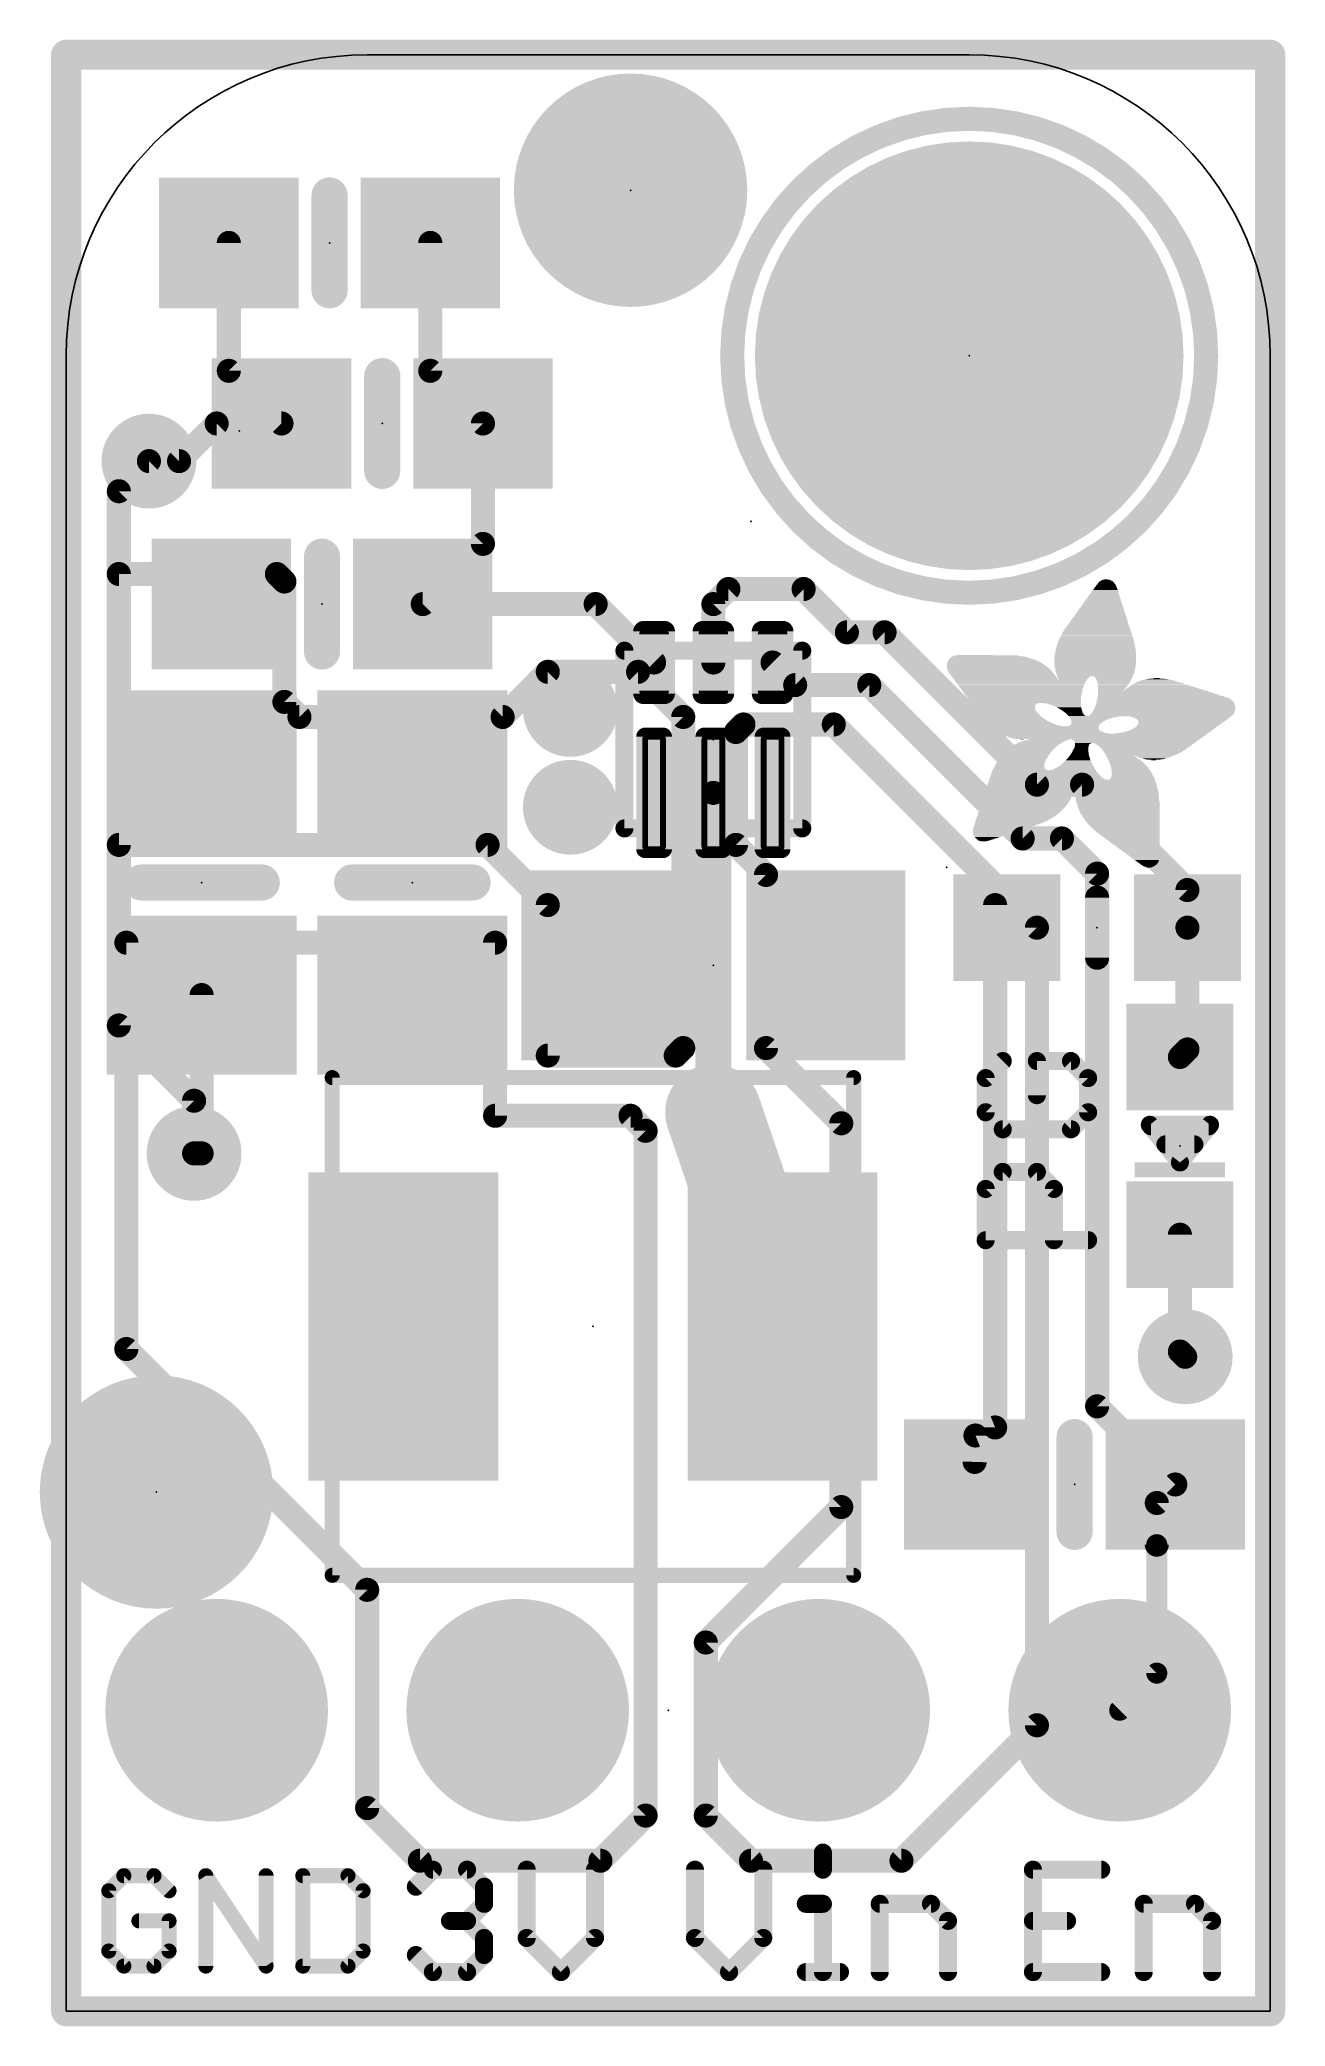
# Model space of a CAD drawing. Extents: x -0.2 to 10.3, y -0.1 to 16.6.
import ezdxf

# ---------------------------------------------------------------- set-up
doc = ezdxf.new("R2010")
doc.units = 0
for name, color, linetype in [('1', 12, 'CONTINUOUS'), ('16', 132, 'CONTINUOUS'), ('17', 110, 'CONTINUOUS'), ('18', 110, 'CONTINUOUS'), ('20', 53, 'CONTINUOUS'), ('21', 40, 'CONTINUOUS'), ('23', 53, 'CONTINUOUS'), ('24', 53, 'CONTINUOUS'), ('29', 253, 'CONTINUOUS')]:
    doc.layers.add(name, color=color, linetype=linetype)

# ---------------------------------------------------------------- blocks, each defined once
blk = doc.blocks.new('RECT')
blk.add_solid([(-0.5, -0.5), (0.5, -0.5), (-0.5, 0.5), (0.5, 0.5)])
blk = doc.blocks.new('PIE')
at = {"const_width": 0.5}
blk.add_lwpolyline([(0, -0.25, 1), (0, 0.25, 1), (0, -0.25)], format="xyb", dxfattribs=at)
blk = doc.blocks.new('RECT96000X40000R50')
at = {"const_width": 0.0625}
blk.add_lwpolyline([(0.2687, -0.0625), (0.2687, 0.0625, 0.4142), (0.2375, 0.0938), (-0.2375, 0.0938, 0.4142), (-0.2687, 0.0625), (-0.2687, -0.0625, 0.4142), (-0.2375, -0.0938), (0.2375, -0.0938, 0.4142)], format="xyb", close=True, dxfattribs=at)
blk.add_solid([(-0.2531, -0.0781), (0.2531, -0.0781), (-0.2531, 0.0781), (0.2531, 0.0781)])
blk = doc.blocks.new('RECT112256X56256R50')
at = {"const_width": 0.0879}
blk.add_lwpolyline([(0.3069, -0.0879), (0.3069, 0.0879, 0.4142), (0.2629, 0.1318), (-0.2629, 0.1318, 0.4142), (-0.3069, 0.0879), (-0.3069, -0.0879, 0.4142), (-0.2629, -0.1318), (0.2629, -0.1318, 0.4142)], format="xyb", close=True, dxfattribs=at)
blk.add_solid([(-0.2849, -0.1099), (0.2849, -0.1099), (-0.2849, 0.1099), (0.2849, 0.1099)])
blk = doc.blocks.new('RECT160000X32000R50')
at = {"const_width": 0.05}
blk.add_lwpolyline([(0.475, -0.05), (0.475, 0.05, 0.4142), (0.45, 0.075), (-0.45, 0.075, 0.4142), (-0.475, 0.05), (-0.475, -0.05, 0.4142), (-0.45, -0.075), (0.45, -0.075, 0.4142)], format="xyb", close=True, dxfattribs=at)
blk.add_solid([(-0.4625, -0.0625), (0.4625, -0.0625), (-0.4625, 0.0625), (0.4625, 0.0625)])
blk = doc.blocks.new('RECT176256X48256R50')
at = {"const_width": 0.0754}
blk.add_lwpolyline([(0.5131, -0.0754), (0.5131, 0.0754, 0.4142), (0.4754, 0.1131), (-0.4754, 0.1131, 0.4142), (-0.5131, 0.0754), (-0.5131, -0.0754, 0.4142), (-0.4754, -0.1131), (0.4754, -0.1131, 0.4142)], format="xyb", close=True, dxfattribs=at)
blk.add_solid([(-0.4943, -0.0943), (0.4943, -0.0943), (-0.4943, 0.0943), (0.4943, 0.0943)])
blk = doc.blocks.new('ROUNDP')
at = {"const_width": 0.5}
blk.add_lwpolyline([(0, -0.25, 1), (0, 0.25, 1), (0, -0.25)], format="xyb", dxfattribs=at)
blk = doc.blocks.new('ROUNDV')
at = {"const_width": 0.5}
blk.add_lwpolyline([(0, -0.25, 1), (0, 0.25, 1), (0, -0.25)], format="xyb", dxfattribs=at)

msp = doc.modelspace()

# ---------------------------------------------------------------- linework, layer by layer
at = {"layer": '1'}
for points, const_width in [([(1.3725, 14.9225), (1.3725, 13.843)], 0.2032), ([(3.0725, 14.9225), (3.0725, 13.843)], 0.2032), ([(1.3725, 13.843), (1.817, 13.3985)], 0.2032), ([(3.0725, 13.843), (3.517, 13.3985)], 0.2032), ([(1.27, 13.3985), (0.9525, 13.081)], 0.2032), ([(1.817, 13.3985), (1.27, 13.3985)], 0.2032), ([(3.517, 13.3985), (3.517, 12.3825)], 0.2032), ([(0.9525, 13.081), (0.6985, 13.081)], 0.2032), ([(3.009, 11.8745), (3.517, 12.3825)], 0.2032), ([(0.4445, 12.1285), (1.778, 12.1285)], 0.2032), ([(0.4445, 9.8425), (0.4445, 12.1285)], 0.2032), ([(1.778, 12.1285), (1.8415, 12.065)], 0.2032), ([(1.8415, 12.065), (1.8415, 11.049)], 0.2032), ([(5.588, 12.0015), (5.461, 11.8745)], 0.2032), ([(6.223, 12.0015), (5.588, 12.0015)], 0.2032), ([(6.223, 12.0015), (6.5881, 11.6364)], 0.2032), ([(4.468, 11.8745), (3.009, 11.8745)], 0.2032), ([(4.961, 11.3815), (4.468, 11.8745)], 0.2032), ([(5.461, 11.8745), (5.461, 11.3815)], 0.2032), ([(6.5881, 11.6364), (6.9056, 11.6364)], 0.2032), ([(8.1915, 10.3505), (6.9056, 11.6364)], 0.2032), ([(3.683, 10.922), (4.064, 11.303)], 0.2032), ([(4.064, 11.303), (4.826, 11.303)], 0.2032), ([(4.826, 11.303), (5.207, 10.922)], 0.2032), ([(5.961, 11.3815), (6.1515, 11.191)], 0.2032), ([(6.7763, 11.191), (6.1515, 11.191)], 0.2032), ([(6.7763, 11.191), (8.0708, 9.8965)], 0.2032), ([(1.8415, 11.049), (1.9685, 10.922)], 0.2032), ([(1.9685, 10.922), (3.683, 10.922)], 0.2032), ([(5.207, 10.922), (5.207, 8.128)], 0.2032), ([(5.6515, 10.795), (5.715, 10.8585)], 0.2032), ([(5.715, 10.8585), (6.477, 10.8585)], 0.2032), ([(6.477, 10.8585), (8.1915, 9.144)], 0.2032), ([(5.6515, 9.8425), (5.6515, 10.795)], 0.2032), ([(5.4608, 10.2813), (5.4608, 7.5853)], 0.3048), ([(8.5725, 10.3505), (8.1915, 10.3505)], 0.2032), ([(9.4615, 9.4615), (8.5725, 10.3505)], 0.2032), ([(5.461, 10.2815), (5.4608, 10.2813)], 0.2032), ([(3.556, 9.8425), (0.4445, 9.8425)], 0.2032), ([(4.064, 9.3345), (3.556, 9.8425)], 0.2032), ([(5.9055, 9.5885), (5.6515, 9.8425)], 0.2032), ([(8.0708, 9.8965), (8.4026, 9.8965)], 0.2032), ([(8.4026, 9.8965), (8.6995, 9.5996)], 0.2032), ([(5.9055, 8.128), (5.9055, 9.5885)], 0.2032), ([(8.6995, 5.1045), (8.6995, 9.5996)], 0.2032), ([(9.4615, 9.144), (9.4615, 9.4615)], 0.2032), ([(4.064, 8.0645), (4.064, 9.3345)], 0.2032), ([(7.839, 9.3345), (7.839, 4.9261)], 0.2032), ([(8.1915, 9.144), (8.1915, 2.413)], 0.2032), ([(9.4615, 9.144), (9.4615, 8.116)], 0.2032), ([(0.508, 9.017), (3.6195, 9.017)], 0.2032), ([(0.508, 5.588), (0.508, 9.017)], 0.2032), ([(3.6195, 9.017), (3.6195, 7.5565)], 0.2032), ([(1.143, 8.575), (1.143, 7.239)], 0.2032), ([(5.207, 8.128), (5.1435, 8.0645)], 0.2032), ([(6.5405, 7.493), (5.9055, 8.128)], 0.2032), ([(9.4615, 8.116), (9.398, 8.0525)], 0.2032), ([(5.1435, 8.0645), (4.064, 8.0645)], 0.2032), ([(6.045, 5.8717), (5.4608, 7.5853)], 0.8128), ([(3.6195, 7.5565), (4.7625, 7.5565)], 0.2032), ([(4.7625, 7.5565), (4.8895, 7.4295)], 0.2032), ([(6.5405, 4.2545), (6.5405, 7.493)], 0.2032), ([(4.8895, 7.4295), (4.8895, 1.651)], 0.2032), ([(1.0795, 7.239), (1.143, 7.239)], 0.2032), ([(9.398, 6.5525), (9.398, 5.5669)], 0.2032), ([(6.045, 5.7785), (6.045, 5.8717)], 0.8128), ([(2.54, 3.556), (0.508, 5.588)], 0.2032), ([(9.4425, 5.5225), (9.398, 5.5669)], 0.2032), ([(9.359, 4.445), (8.6995, 5.1045)], 0.2032), ([(7.6727, 4.8584), (7.6659, 4.6355)], 0.2032), ([(7.6727, 4.8584), (7.839, 4.9261)], 0.2032), ([(9.2028, 4.2888), (9.359, 4.445)], 0.2032), ([(9.2028, 3.937), (9.2028, 4.2888)], 0.2032), ([(5.3975, 3.1115), (6.5405, 4.2545)], 0.2032), ([(9.2028, 3.937), (9.2028, 2.8528)], 0.1778), ([(2.54, 1.7145), (2.54, 3.556)], 0.2032), ([(5.3975, 1.651), (5.3975, 3.1115)], 0.2032), ([(8.89, 2.54), (9.2028, 2.8528)], 0.1778), ([(8.1915, 2.413), (7.0485, 1.27)], 0.2032), ([(2.9845, 1.27), (2.54, 1.7145)], 0.2032), ([(4.8895, 1.651), (4.5085, 1.27)], 0.2032), ([(5.7785, 1.27), (5.3975, 1.651)], 0.2032), ([(4.5085, 1.27), (2.9845, 1.27)], 0.2032), ([(7.0485, 1.27), (5.7785, 1.27)], 0.2032)]:
    msp.add_lwpolyline(points, dxfattribs=dict(at, const_width=const_width))
for points, const_width in [([(1.4233, 14.9225, 1), (1.3217, 14.9225)], 0.1016), ([(3.1233, 14.9225, 1), (3.0217, 14.9225)], 0.1016), ([(1.4084, 13.8789, 1), (1.3366, 13.8071)], 0.1016), ([(3.1084, 13.8789, 1), (3.0366, 13.8071)], 0.1016), ([(1.3217, 13.843, 1), (1.4233, 13.843)], 0.1016), ([(3.0217, 13.843, 1), (3.1233, 13.843)], 0.1016), ([(1.27, 13.4493, 1), (1.27, 13.3477)], 0.1016), ([(1.3059, 13.3626, 1), (1.2341, 13.4344)], 0.1016), ([(1.7811, 13.3626, 1), (1.8529, 13.4344)], 0.1016), ([(1.817, 13.3477, 1), (1.817, 13.4493)], 0.1016), ([(3.5678, 13.3985, 1), (3.4662, 13.3985)], 0.1016), ([(3.4811, 13.3626, 1), (3.5529, 13.4344)], 0.1016), ([(0.6985, 13.1318, 1), (0.6985, 13.0302)], 0.1016), ([(0.9166, 13.1169, 1), (0.9884, 13.0451)], 0.1016), ([(0.9525, 13.0302, 1), (0.9525, 13.1318)], 0.1016), ([(3.4662, 12.3825, 1), (3.5678, 12.3825)], 0.1016), ([(3.5529, 12.3466, 1), (3.4811, 12.4184)], 0.1016), ([(0.4445, 12.1793, 1), (0.4445, 12.0777)], 0.1016), ([(0.4953, 12.1285, 1), (0.3937, 12.1285)], 0.1016), ([(1.8139, 12.1644, 1), (1.7421, 12.0926)], 0.1016), ([(1.778, 12.0777, 1), (1.778, 12.1793)], 0.1016), ([(1.8923, 12.065, 1), (1.7907, 12.065)], 0.1016), ([(1.8056, 12.0291, 1), (1.8774, 12.1009)], 0.1016), ([(5.588, 12.0523, 1), (5.588, 11.9507)], 0.1016), ([(5.6239, 11.9656, 1), (5.5521, 12.0374)], 0.1016), ([(6.2589, 12.0374, 1), (6.1871, 11.9656)], 0.1016), ([(6.223, 11.9507, 1), (6.223, 12.0523)], 0.1016), ([(3.009, 11.9253, 1), (3.009, 11.8237)], 0.1016), ([(2.9731, 11.9104, 1), (3.0449, 11.8386)], 0.1016), ([(4.5039, 11.9104, 1), (4.4321, 11.8386)], 0.1016), ([(4.468, 11.8237, 1), (4.468, 11.9253)], 0.1016), ([(5.5118, 11.8745, 1), (5.4102, 11.8745)], 0.1016), ([(5.4251, 11.9104, 1), (5.4969, 11.8386)], 0.1016), ([(6.5881, 11.6872, 1), (6.5881, 11.5856)], 0.1016), ([(6.9415, 11.6723, 1), (6.8697, 11.6005)], 0.1016), ([(6.9056, 11.5856, 1), (6.9056, 11.6872)], 0.1016), ([(6.5522, 11.6005, 1), (6.624, 11.6723)], 0.1016), ([(4.064, 11.3538, 1), (4.064, 11.2522)], 0.1016), ([(4.0999, 11.2671, 1), (4.0281, 11.3389)], 0.1016), ([(4.8619, 11.3389, 1), (4.7901, 11.2671)], 0.1016), ([(4.826, 11.2522, 1), (4.826, 11.3538)], 0.1016), ([(4.9251, 11.3456, 1), (4.9969, 11.4174)], 0.1016), ([(5.4102, 11.3815, 1), (5.5118, 11.3815)], 0.1016), ([(5.9969, 11.4174, 1), (5.9251, 11.3456)], 0.1016), ([(6.1515, 11.2418, 1), (6.1515, 11.1402)], 0.1016), ([(6.1156, 11.1551, 1), (6.1874, 11.2269)], 0.1016), ([(6.8122, 11.2269, 1), (6.7403, 11.1551)], 0.1016), ([(6.7763, 11.1402, 1), (6.7763, 11.2418)], 0.1016), ([(1.8774, 11.0849, 1), (1.8056, 11.0131)], 0.1016), ([(1.7907, 11.049, 1), (1.8923, 11.049)], 0.1016), ([(1.9685, 10.9728, 1), (1.9685, 10.8712)], 0.1016), ([(1.9326, 10.8861, 1), (2.0044, 10.9579)], 0.1016), ([(3.6471, 10.9579, 1), (3.7189, 10.8861)], 0.1016), ([(3.683, 10.8712, 1), (3.683, 10.9728)], 0.1016), ([(5.2578, 10.922, 1), (5.1562, 10.922)], 0.1016), ([(5.1711, 10.8861, 1), (5.2429, 10.9579)], 0.1016), ([(5.715, 10.9093, 1), (5.715, 10.8077)], 0.1016), ([(5.7509, 10.8226, 1), (5.6791, 10.8944)], 0.1016), ([(6.5129, 10.8944, 1), (6.4411, 10.8226)], 0.1016), ([(6.477, 10.8077, 1), (6.477, 10.9093)], 0.1016), ([(5.7023, 10.795, 1), (5.6007, 10.795)], 0.1016), ([(5.6156, 10.8309, 1), (5.6874, 10.7591)], 0.1016), ([(5.537, 10.2813, 1), (5.3846, 10.2813)], 0.1524), ([(8.1915, 10.4013, 1), (8.1915, 10.2997)], 0.1016), ([(8.1556, 10.3146, 1), (8.2274, 10.3864)], 0.1016), ([(8.6084, 10.3864, 1), (8.5366, 10.3146)], 0.1016), ([(8.5725, 10.2997, 1), (8.5725, 10.4013)], 0.1016), ([(5.4249, 10.3172, 1), (5.4967, 10.2454)], 0.1016), ([(5.4969, 10.2456, 1), (5.4251, 10.3174)], 0.1016), ([(0.4445, 9.8933, 1), (0.4445, 9.7917)], 0.1016), ([(0.3937, 9.8425, 1), (0.4953, 9.8425)], 0.1016), ([(3.5919, 9.8784, 1), (3.5201, 9.8066)], 0.1016), ([(3.556, 9.7917, 1), (3.556, 9.8933)], 0.1016), ([(5.6874, 9.8784, 1), (5.6156, 9.8066)], 0.1016), ([(5.6007, 9.8425, 1), (5.7023, 9.8425)], 0.1016), ([(8.0708, 9.9473, 1), (8.0708, 9.8457)], 0.1016), ([(8.0348, 9.8606, 1), (8.1067, 9.9324)], 0.1016), ([(8.4386, 9.9324, 1), (8.3667, 9.8606)], 0.1016), ([(8.4026, 9.8457, 1), (8.4026, 9.9473)], 0.1016), ([(5.9563, 9.5885, 1), (5.8547, 9.5885)], 0.1016), ([(5.8696, 9.5526, 1), (5.9414, 9.6244)], 0.1016), ([(8.7503, 9.5996, 1), (8.6487, 9.5996)], 0.1016), ([(8.6636, 9.5637, 1), (8.7354, 9.6356)], 0.1016), ([(9.5123, 9.4615, 1), (9.4107, 9.4615)], 0.1016), ([(4.1148, 9.3345, 1), (4.0132, 9.3345)], 0.1016), ([(4.0281, 9.2986, 1), (4.0999, 9.3704)], 0.1016), ([(7.8898, 9.3345, 1), (7.7882, 9.3345)], 0.1016), ([(9.4256, 9.4256, 1), (9.4974, 9.4974)], 0.1016), ([(8.2423, 9.144, 1), (8.1407, 9.144)], 0.1016), ([(8.1556, 9.1081, 1), (8.2274, 9.1799)], 0.1016), ([(9.5123, 9.144, 1), (9.4107, 9.144)], 0.1016), ([(0.508, 9.0678, 1), (0.508, 8.9662)], 0.1016), ([(0.5588, 9.017, 1), (0.4572, 9.017)], 0.1016), ([(3.6703, 9.017, 1), (3.5687, 9.017)], 0.1016), ([(3.6195, 8.9662, 1), (3.6195, 9.0678)], 0.1016), ([(9.4107, 9.144, 1), (9.5123, 9.144)], 0.1016), ([(1.1938, 8.575, 1), (1.0922, 8.575)], 0.1016), ([(5.2429, 8.0921, 1), (5.1711, 8.1639)], 0.1016), ([(5.9414, 8.1639, 1), (5.8696, 8.0921)], 0.1016), ([(9.4974, 8.0801, 1), (9.4256, 8.1519)], 0.1016), ([(4.064, 8.1153, 1), (4.064, 8.0137)], 0.1016), ([(4.0132, 8.0645, 1), (4.1148, 8.0645)], 0.1016), ([(5.1076, 8.1004, 1), (5.1794, 8.0286)], 0.1016), ([(5.1435, 8.0137, 1), (5.1435, 8.1153)], 0.1016), ([(5.1562, 8.128, 1), (5.2578, 8.128)], 0.1016), ([(5.8547, 8.128, 1), (5.9563, 8.128)], 0.1016), ([(9.3621, 8.0884, 1), (9.4339, 8.0166)], 0.1016), ([(9.4107, 8.116, 1), (9.5123, 8.116)], 0.1016), ([(5.6531, 7.6509, 1), (5.2685, 7.5198)], 0.4064), ([(3.6195, 7.6073, 1), (3.6195, 7.5057)], 0.1016), ([(3.5687, 7.5565, 1), (3.6703, 7.5565)], 0.1016), ([(4.7984, 7.5924, 1), (4.7266, 7.5206)], 0.1016), ([(4.7625, 7.5057, 1), (4.7625, 7.6073)], 0.1016), ([(5.3846, 7.5853, 1), (5.537, 7.5853)], 0.1524), ([(6.5913, 7.493, 1), (6.4897, 7.493)], 0.1016), ([(6.5046, 7.4571, 1), (6.5764, 7.5289)], 0.1016), ([(4.9403, 7.4295, 1), (4.8387, 7.4295)], 0.1016), ([(4.8536, 7.3936, 1), (4.9254, 7.4654)], 0.1016), ([(1.0795, 7.2898, 1), (1.0795, 7.1882)], 0.1016), ([(1.0922, 7.239, 1), (1.1938, 7.239)], 0.1016), ([(1.143, 7.1882, 1), (1.143, 7.2898)], 0.1016), ([(9.4488, 6.5525, 1), (9.3472, 6.5525)], 0.1016), ([(6.2482, 5.8717, 1), (5.8418, 5.8717)], 0.4064), ([(5.8527, 5.8061, 1), (6.2373, 5.9372)], 0.4064), ([(5.8418, 5.7785, 1), (6.2482, 5.7785)], 0.4064), ([(0.5439, 5.6239, 1), (0.4721, 5.5521)], 0.1016), ([(0.4572, 5.588, 1), (0.5588, 5.588)], 0.1016), ([(9.4339, 5.6029, 1), (9.3621, 5.531)], 0.1016), ([(9.3472, 5.5669, 1), (9.4488, 5.5669)], 0.1016), ([(9.4065, 5.4866, 1), (9.4784, 5.5584)], 0.1016), ([(8.7354, 5.1404, 1), (8.6636, 5.0686)], 0.1016), ([(8.6487, 5.1045, 1), (8.7503, 5.1045)], 0.1016), ([(7.7235, 4.8568, 1), (7.622, 4.8599)], 0.1016), ([(7.6536, 4.9054, 1), (7.6919, 4.8113)], 0.1016), ([(7.7882, 4.9261, 1), (7.8898, 4.9261)], 0.1016), ([(7.8581, 4.879, 1), (7.8198, 4.9731)], 0.1016), ([(7.6151, 4.6371, 1), (7.7166, 4.6339)], 0.1016), ([(9.3949, 4.4091, 1), (9.3231, 4.4809)], 0.1016), ([(9.3231, 4.4091, 1), (9.3949, 4.4809)], 0.1016), ([(9.2536, 4.2888, 1), (9.152, 4.2888)], 0.1016), ([(9.1669, 4.3247, 1), (9.2387, 4.2529)], 0.1016), ([(6.4897, 4.2545, 1), (6.5913, 4.2545)], 0.1016), ([(6.5764, 4.2186, 1), (6.5046, 4.2904)], 0.1016), ([(9.2472, 3.937, 1), (9.1584, 3.937)], 0.0889), ([(9.152, 3.937, 1), (9.2536, 3.937)], 0.1016), ([(2.5908, 3.556, 1), (2.4892, 3.556)], 0.1016), ([(2.5041, 3.5201, 1), (2.5759, 3.5919)], 0.1016), ([(5.4483, 3.1115, 1), (5.3467, 3.1115)], 0.1016), ([(5.3616, 3.1474, 1), (5.4334, 3.0756)], 0.1016), ([(9.1584, 2.8528, 1), (9.2472, 2.8528)], 0.0889), ([(9.2342, 2.8214, 1), (9.1714, 2.8842)], 0.0889), ([(8.8586, 2.5714, 1), (8.9214, 2.5086)], 0.0889), ([(8.1407, 2.413, 1), (8.2423, 2.413)], 0.1016), ([(8.2274, 2.3771, 1), (8.1556, 2.4489)], 0.1016), ([(2.5759, 1.7504, 1), (2.5041, 1.6786)], 0.1016), ([(2.4892, 1.7145, 1), (2.5908, 1.7145)], 0.1016), ([(4.8387, 1.651, 1), (4.9403, 1.651)], 0.1016), ([(4.9254, 1.6151, 1), (4.8536, 1.6869)], 0.1016), ([(5.4334, 1.6869, 1), (5.3616, 1.6151)], 0.1016), ([(5.3467, 1.651, 1), (5.4483, 1.651)], 0.1016), ([(2.9845, 1.3208, 1), (2.9845, 1.2192)], 0.1016), ([(2.9486, 1.2341, 1), (3.0204, 1.3059)], 0.1016), ([(4.4726, 1.3059, 1), (4.5444, 1.2341)], 0.1016), ([(4.5085, 1.2192, 1), (4.5085, 1.3208)], 0.1016), ([(5.7785, 1.3208, 1), (5.7785, 1.2192)], 0.1016), ([(5.7426, 1.2341, 1), (5.8144, 1.3059)], 0.1016), ([(7.0126, 1.3059, 1), (7.0844, 1.2341)], 0.1016), ([(7.0485, 1.2192, 1), (7.0485, 1.3208)], 0.1016)]:
    msp.add_lwpolyline(points, format="xyb", dxfattribs=dict(at, const_width=const_width))
at = {"layer": '16'}
for points, const_width in [([(0, 0), (0, 16.51)], 0.254), ([(0, 16.51), (10.16, 16.51)], 0.254), ([(10.16, 16.51), (10.16, 0)], 0.254), ([(0.6985, 13.081), (0.4445, 12.827)], 0.2032), ([(0.4445, 12.827), (0.4445, 8.3185)], 0.2032), ([(1.0795, 7.6835), (0.4445, 8.3185)], 0.2032), ([(1.0795, 7.6835), (1.0795, 7.239)], 0.2032), ([(10.16, 0), (0, 0)], 0.254)]:
    msp.add_lwpolyline(points, dxfattribs=dict(at, const_width=const_width))
for points, const_width in [([(0.0635, 16.51, 1), (-0.0635, 16.51)], 0.127), ([(0, 16.5735, 1), (0, 16.4465)], 0.127), ([(10.2235, 16.51, 1), (10.0965, 16.51)], 0.127), ([(10.16, 16.4465, 1), (10.16, 16.5735)], 0.127), ([(0.7344, 13.0451, 1), (0.6626, 13.1169)], 0.1016), ([(0.4953, 12.827, 1), (0.3937, 12.827)], 0.1016), ([(0.4086, 12.8629, 1), (0.4804, 12.7911)], 0.1016), ([(0.4804, 8.3544, 1), (0.4086, 8.2826)], 0.1016), ([(0.3937, 8.3185, 1), (0.4953, 8.3185)], 0.1016), ([(1.1303, 7.6835, 1), (1.0287, 7.6835)], 0.1016), ([(1.0436, 7.6476, 1), (1.1154, 7.7194)], 0.1016), ([(1.0287, 7.239, 1), (1.1303, 7.239)], 0.1016), ([(0, 0.0635, 1), (0, -0.0635)], 0.127), ([(-0.0635, 0, 1), (0.0635, 0)], 0.127), ([(10.0965, 0, 1), (10.2235, 0)], 0.127), ([(10.16, -0.0635, 1), (10.16, 0.0635)], 0.127)]:
    msp.add_lwpolyline(points, format="xyb", dxfattribs=dict(at, const_width=const_width))
at = {"layer": '20'}
for p, q in [((2.54, 16.51), (7.62, 16.51)), ((0, 0), (0, 13.97)), ((10.16, 13.97), (10.16, 0)), ((10.16, 0), (0, 0))]:
    msp.add_line(p, q, dxfattribs=at)
for centre, start, end in [((2.54, 13.97), 90, 180), ((7.62, 13.97), 0, 90)]:
    msp.add_arc(centre, 2.54, start, end, dxfattribs=at)
at = {"layer": '21'}
for points, const_width in [([(7.62, 11.97, 1), (7.62, 15.97, 1), (7.62, 11.97)], 0.2032), ([(2.2987, 15.3225, 1), (2.1463, 15.3225)], 0.1524), ([(2.1463, 14.5225, 1), (2.2987, 14.5225)], 0.1524), ([(2.7432, 13.7985, 1), (2.5908, 13.7985)], 0.1524), ([(2.5908, 12.9985, 1), (2.7432, 12.9985)], 0.1524), ([(2.2352, 12.2745, 1), (2.0828, 12.2745)], 0.1524), ([(2.0828, 11.4745, 1), (2.2352, 11.4745)], 0.1524), ([(4.7491, 11.4815, 1), (4.6729, 11.4815)], 0.0762), ([(4.711, 11.5196, 1), (4.711, 11.4434)], 0.0762), ([(6.2491, 11.4815, 1), (6.1729, 11.4815)], 0.0762), ([(6.211, 11.4434, 1), (6.211, 11.5196)], 0.0762), ([(4.711, 10.0196, 1), (4.711, 9.9434)], 0.0762), ([(4.6729, 9.9815, 1), (4.7491, 9.9815)], 0.0762), ([(6.1729, 9.9815, 1), (6.2491, 9.9815)], 0.0762), ([(6.211, 9.9434, 1), (6.211, 10.0196)], 0.0762), ([(0.635, 9.6012, 1), (0.635, 9.4488)], 0.1524), ([(1.651, 9.4488, 1), (1.651, 9.6012)], 0.1524), ([(2.413, 9.6012, 1), (2.413, 9.4488)], 0.1524), ([(3.429, 9.4488, 1), (3.429, 9.6012)], 0.1524), ([(5.5372, 9.3345, 1), (5.3848, 9.3345)], 0.1524), ([(8.7503, 9.398, 1), (8.6487, 9.398)], 0.1016), ([(8.6487, 8.89, 1), (8.7503, 8.89)], 0.1016), ([(5.3848, 8.3185, 1), (5.5372, 8.3185)], 0.1524), ([(7.93, 7.9915, 1), (7.8761, 8.0454)], 0.0762), ([(8.1911, 8.0565, 1), (8.1911, 7.9803)], 0.0762), ([(8.2292, 8.0184, 1), (8.153, 8.0184)], 0.0762), ([(8.5062, 8.0454, 1), (8.4523, 7.9915)], 0.0762), ([(8.4792, 7.9803, 1), (8.4792, 8.0565)], 0.0762), ([(2.2768, 7.8785, 1), (2.2132, 7.8785)], 0.0635), ([(2.245, 7.9103, 1), (2.245, 7.8468)], 0.0635), ([(6.6768, 7.8785, 1), (6.6133, 7.8785)], 0.0635), ([(6.645, 7.8468, 1), (6.645, 7.9103)], 0.0635), ([(7.732, 7.9013, 1), (7.7859, 7.8474)], 0.0762), ([(7.7971, 7.8744, 1), (7.7209, 7.8744)], 0.0762), ([(8.6614, 7.8744, 1), (8.5852, 7.8744)], 0.0762), ([(8.5964, 7.8474, 1), (8.6502, 7.9013)], 0.0762), ([(8.153, 7.7303, 1), (8.2292, 7.7303)], 0.0762), ([(7.7859, 7.6132, 1), (7.732, 7.5593)], 0.0762), ([(7.7209, 7.5863, 1), (7.7971, 7.5863)], 0.0762), ([(8.5852, 7.5863, 1), (8.6614, 7.5863)], 0.0762), ([(8.6502, 7.5593, 1), (8.5964, 7.6132)], 0.0762), ([(9.144, 7.5184, 1), (9.144, 7.4422)], 0.0762), ([(9.1738, 7.5041, 1), (9.1142, 7.4565)], 0.0762), ([(9.6818, 7.4565, 1), (9.6222, 7.5041)], 0.0762), ([(9.652, 7.4422, 1), (9.652, 7.5184)], 0.0762), ([(7.903, 7.4803, 1), (7.903, 7.4041)], 0.0762), ([(7.8761, 7.4153, 1), (7.93, 7.4691)], 0.0762), ([(8.4523, 7.4691, 1), (8.5062, 7.4153)], 0.0762), ([(8.4792, 7.4041, 1), (8.4792, 7.4803)], 0.0762), ([(9.1542, 7.5057, 1), (9.1542, 7.4295)], 0.0762), ([(9.2761, 7.3533, 1), (9.2761, 7.2771)], 0.0762), ([(9.5199, 7.2771, 1), (9.5199, 7.3533)], 0.0762), ([(9.6418, 7.4295, 1), (9.6418, 7.5057)], 0.0762), ([(9.3682, 7.1866, 1), (9.4278, 7.139)], 0.0762), ([(9.3682, 7.139, 1), (9.4278, 7.1866)], 0.0762), ([(7.903, 7.121, 1), (7.903, 7.0448)], 0.0762), ([(7.93, 7.056, 1), (7.8761, 7.1098)], 0.0762), ([(8.2181, 7.1098, 1), (8.1642, 7.056)], 0.0762), ([(8.1911, 7.0448, 1), (8.1911, 7.121)], 0.0762), ([(7.732, 6.9658, 1), (7.7859, 6.9119)], 0.0762), ([(7.7971, 6.9389, 1), (7.7209, 6.9389)], 0.0762), ([(8.3733, 6.9389, 1), (8.2971, 6.9389)], 0.0762), ([(8.3082, 6.9119, 1), (8.3621, 6.9658)], 0.0762), ([(7.759, 6.5448, 1), (7.759, 6.4686)], 0.0762), ([(7.7209, 6.5067, 1), (7.7971, 6.5067)], 0.0762), ([(8.2971, 6.5067, 1), (8.3733, 6.5067)], 0.0762), ([(8.6233, 6.4686, 1), (8.6233, 6.5448)], 0.0762), ([(8.5852, 4.845, 1), (8.4328, 4.845)], 0.1524), ([(8.4328, 4.045, 1), (8.5852, 4.045)], 0.1524), ([(2.245, 3.7103, 1), (2.245, 3.6467)], 0.0635), ([(2.2132, 3.6785, 1), (2.2768, 3.6785)], 0.0635), ([(6.6133, 3.6785, 1), (6.6768, 3.6785)], 0.0635), ([(6.645, 3.6467, 1), (6.645, 3.7103)], 0.0635), ([(6.4235, 1.3386, 1), (6.3473, 1.3386)], 0.0762), ([(0.4867, 1.1754, 1), (0.4867, 1.1119)], 0.0635), ([(0.5092, 1.1212, 1), (0.4643, 1.1661)], 0.0635), ([(0.7634, 1.1661, 1), (0.7185, 1.1212)], 0.0635), ([(0.741, 1.1119, 1), (0.741, 1.1754)], 0.0635), ([(1.2046, 1.1613, 1), (1.1518, 1.126)], 0.0635), ([(1.21, 1.1437, 1), (1.1465, 1.1437)], 0.0635), ([(1.7184, 1.1437, 1), (1.6549, 1.1437)], 0.0635), ([(2.0285, 1.1437, 1), (1.965, 1.1437)], 0.0635), ([(1.9968, 1.1754, 1), (1.9968, 1.1119)], 0.0635), ([(2.4006, 1.1661, 1), (2.3557, 1.1212)], 0.0635), ([(2.3781, 1.1119, 1), (2.3781, 1.1754)], 0.0635), ([(3.0947, 1.2326, 1), (3.0947, 1.1564)], 0.0762), ([(3.1217, 1.1676, 1), (3.0678, 1.2215)], 0.0762), ([(3.4098, 1.2215, 1), (3.3559, 1.1676)], 0.0762), ([(3.3829, 1.1564, 1), (3.3829, 1.2326)], 0.0762), ([(3.9243, 1.1945, 1), (3.8481, 1.1945)], 0.0762), ([(4.5005, 1.1945, 1), (4.4243, 1.1945)], 0.0762), ([(5.3439, 1.1945, 1), (5.2677, 1.1945)], 0.0762), ([(5.9202, 1.1945, 1), (5.844, 1.1945)], 0.0762), ([(6.3473, 1.1945, 1), (6.4235, 1.1945)], 0.0762), ([(8.1577, 1.2326, 1), (8.1577, 1.1564)], 0.0762), ([(8.1958, 1.1945, 1), (8.1196, 1.1945)], 0.0762), ([(8.7339, 1.1564, 1), (8.7339, 1.2326)], 0.0762), ([(0.3914, 1.0165, 1), (0.3279, 1.0165)], 0.0635), ([(0.3372, 1.039, 1), (0.3821, 0.9941)], 0.0635), ([(0.8456, 0.9941, 1), (0.8905, 1.039)], 0.0635), ([(2.537, 1.0165, 1), (2.4735, 1.0165)], 0.0635), ([(2.4828, 0.9941, 1), (2.5277, 1.039)], 0.0635), ([(2.9237, 1.0774, 1), (2.9776, 1.0235)], 0.0762), ([(3.565, 1.0505, 1), (3.4888, 1.0505)], 0.0762), ([(3.5, 1.0235, 1), (3.5538, 1.0774)], 0.0762), ([(3.2388, 0.8005, 1), (3.2388, 0.7243)], 0.0762), ([(3.4098, 0.7893, 1), (3.3559, 0.7354)], 0.0762), ([(3.3829, 0.7243, 1), (3.3829, 0.8005)], 0.0762), ([(3.4888, 0.9064, 1), (3.565, 0.9064)], 0.0762), ([(3.5538, 0.8795, 1), (3.5, 0.9334)], 0.0762), ([(6.2414, 0.9445, 1), (6.2414, 0.8683)], 0.0762), ([(6.4235, 0.9064, 1), (6.3473, 0.9064)], 0.0762), ([(6.3854, 0.8683, 1), (6.3854, 0.9445)], 0.0762), ([(6.9031, 0.9064, 1), (6.8269, 0.9064)], 0.0762), ([(6.865, 0.9445, 1), (6.865, 0.8683)], 0.0762), ([(7.3241, 0.9334, 1), (7.2703, 0.8795)], 0.0762), ([(7.2972, 0.8683, 1), (7.2972, 0.9445)], 0.0762), ([(7.4794, 0.7624, 1), (7.4032, 0.7624)], 0.0762), ([(8.1577, 0.8005, 1), (8.1577, 0.7243)], 0.0762), ([(8.4458, 0.7243, 1), (8.4458, 0.8005)], 0.0762), ([(9.1313, 0.9064, 1), (9.0551, 0.9064)], 0.0762), ([(9.0932, 0.9445, 1), (9.0932, 0.8683)], 0.0762), ([(9.5523, 0.9334, 1), (9.4984, 0.8795)], 0.0762), ([(9.5254, 0.8683, 1), (9.5254, 0.9445)], 0.0762), ([(9.7075, 0.7624, 1), (9.6313, 0.7624)], 0.0762), ([(0.6138, 0.7941, 1), (0.6138, 0.7306)], 0.0635), ([(0.8998, 0.7623, 1), (0.8363, 0.7623)], 0.0635), ([(0.8681, 0.7306, 1), (0.8681, 0.7941)], 0.0635), ([(3.3559, 0.7893, 1), (3.4098, 0.7354)], 0.0762), ([(3.565, 0.6183, 1), (3.4888, 0.6183)], 0.0762), ([(3.5, 0.5914, 1), (3.5538, 0.6453)], 0.0762), ([(3.9131, 0.6453, 1), (3.8593, 0.5914)], 0.0762), ([(4.4894, 0.5914, 1), (4.4355, 0.6453)], 0.0762), ([(5.3328, 0.6453, 1), (5.2789, 0.5914)], 0.0762), ([(5.909, 0.5914, 1), (5.8551, 0.6453)], 0.0762), ([(7.4143, 0.7354, 1), (7.4682, 0.7893)], 0.0762), ([(9.6425, 0.7354, 1), (9.6964, 0.7893)], 0.0762), ([(0.3821, 0.5306, 1), (0.3372, 0.4857)], 0.0635), ([(0.3279, 0.5081, 1), (0.3914, 0.5081)], 0.0635), ([(0.8363, 0.5081, 1), (0.8998, 0.5081)], 0.0635), ([(0.8905, 0.4857, 1), (0.8456, 0.5306)], 0.0635), ([(2.4735, 0.5081, 1), (2.537, 0.5081)], 0.0635), ([(2.5277, 0.4857, 1), (2.4828, 0.5306)], 0.0635), ([(2.9776, 0.5012, 1), (2.9237, 0.4473)], 0.0762), ([(3.4888, 0.4743, 1), (3.565, 0.4743)], 0.0762), ([(3.5538, 0.4473, 1), (3.5, 0.5012)], 0.0762), ([(3.8481, 0.6183, 1), (3.9243, 0.6183)], 0.0762), ([(4.4243, 0.6183, 1), (4.5005, 0.6183)], 0.0762), ([(5.2677, 0.6183, 1), (5.3439, 0.6183)], 0.0762), ([(5.844, 0.6183, 1), (5.9202, 0.6183)], 0.0762), ([(0.4867, 0.4128, 1), (0.4867, 0.3493)], 0.0635), ([(0.4643, 0.3585, 1), (0.5092, 0.4035)], 0.0635), ([(0.7185, 0.4035, 1), (0.7634, 0.3585)], 0.0635), ([(0.741, 0.3493, 1), (0.741, 0.4128)], 0.0635), ([(1.1465, 0.381, 1), (1.21, 0.381)], 0.0635), ([(1.6549, 0.381, 1), (1.7184, 0.381)], 0.0635), ([(1.6602, 0.3634, 1), (1.7131, 0.3986)], 0.0635), ([(1.965, 0.381, 1), (2.0285, 0.381)], 0.0635), ([(1.9968, 0.4128, 1), (1.9968, 0.3493)], 0.0635), ([(2.3557, 0.4035, 1), (2.4006, 0.3585)], 0.0635), ([(2.3781, 0.3493, 1), (2.3781, 0.4128)], 0.0635), ([(3.0947, 0.3683, 1), (3.0947, 0.2921)], 0.0762), ([(3.0678, 0.3033, 1), (3.1217, 0.3571)], 0.0762), ([(3.3559, 0.3571, 1), (3.4098, 0.3033)], 0.0762), ([(3.3829, 0.2921, 1), (3.3829, 0.3683)], 0.0762), ([(4.1474, 0.3571, 1), (4.2013, 0.3033)], 0.0762), ([(4.1474, 0.3033, 1), (4.2013, 0.3571)], 0.0762), ([(5.567, 0.3571, 1), (5.6209, 0.3033)], 0.0762), ([(5.567, 0.3033, 1), (5.6209, 0.3571)], 0.0762), ([(6.2414, 0.3683, 1), (6.2414, 0.2921)], 0.0762), ([(6.3473, 0.3302, 1), (6.4235, 0.3302)], 0.0762), ([(6.5295, 0.2921, 1), (6.5295, 0.3683)], 0.0762), ([(6.8269, 0.3302, 1), (6.9031, 0.3302)], 0.0762), ([(7.4032, 0.3302, 1), (7.4794, 0.3302)], 0.0762), ([(8.1577, 0.3683, 1), (8.1577, 0.2921)], 0.0762), ([(8.1196, 0.3302, 1), (8.1958, 0.3302)], 0.0762), ([(8.7339, 0.2921, 1), (8.7339, 0.3683)], 0.0762), ([(9.0551, 0.3302, 1), (9.1313, 0.3302)], 0.0762), ([(9.6313, 0.3302, 1), (9.7075, 0.3302)], 0.0762)]:
    msp.add_lwpolyline(points, format="xyb", dxfattribs=dict(at, const_width=const_width))
for points, const_width in [([(2.2225, 15.3225), (2.2225, 14.5225)], 0.3048), ([(2.667, 12.9985), (2.667, 13.7985)], 0.3048), ([(2.159, 12.2745), (2.159, 11.4745)], 0.3048), ([(4.711, 11.4815), (4.711, 9.9815)], 0.1524), ([(6.211, 11.4815), (4.711, 11.4815)], 0.1524), ([(6.211, 9.9815), (6.211, 11.4815)], 0.1524), ([(4.711, 9.9815), (6.211, 9.9815)], 0.1524), ([(0.635, 9.525), (1.651, 9.525)], 0.3048), ([(2.413, 9.525), (3.429, 9.525)], 0.3048), ([(5.461, 8.3185), (5.461, 9.3345)], 0.3048), ([(8.6995, 8.89), (8.6995, 9.398)], 0.2032), ([(7.903, 8.0184), (7.759, 7.8744)], 0.1524), ([(8.4792, 8.0184), (8.1911, 8.0184)], 0.1524), ([(8.1911, 8.0184), (8.1911, 7.7303)], 0.1524), ([(8.6233, 7.8744), (8.4792, 8.0184)], 0.1524), ([(2.245, 3.6785), (2.245, 7.8785)], 0.127), ([(2.245, 7.8785), (6.645, 7.8785)], 0.127), ([(6.645, 7.8785), (6.645, 3.6785)], 0.127), ([(7.759, 7.8744), (7.759, 7.5863)], 0.1524), ([(8.6233, 7.5863), (8.6233, 7.8744)], 0.1524), ([(7.759, 7.5863), (7.903, 7.4422)], 0.1524), ([(8.4792, 7.4422), (8.6233, 7.5863)], 0.1524), ([(9.652, 7.4803), (9.144, 7.4803)], 0.1524), ([(9.144, 7.4803), (9.398, 7.1628)], 0.1524), ([(9.398, 7.1628), (9.652, 7.4803)], 0.1524), ([(7.903, 7.4422), (8.4792, 7.4422)], 0.1524), ([(9.1542, 7.4676), (9.6418, 7.4676)], 0.1524), ([(9.2761, 7.3152), (9.5199, 7.3152)], 0.1524), ([(7.759, 6.9389), (7.903, 7.0829)], 0.1524), ([(7.903, 7.0829), (8.1911, 7.0829)], 0.1524), ([(8.1911, 7.0829), (8.3352, 6.9389)], 0.1524), ([(7.759, 6.5067), (7.759, 6.9389)], 0.1524), ([(8.3352, 6.9389), (8.3352, 6.5067)], 0.1524), ([(8.6233, 6.5067), (7.759, 6.5067)], 0.1524), ([(8.509, 4.845), (8.509, 4.045)], 0.3048), ([(6.645, 3.6785), (2.245, 3.6785)], 0.127), ([(6.3854, 1.3386), (6.3854, 1.1945)], 0.1524), ([(0.4867, 1.1437), (0.3596, 1.0165)], 0.127), ([(0.741, 1.1437), (0.4867, 1.1437)], 0.127), ([(0.8681, 1.0165), (0.741, 1.1437)], 0.127), ([(1.1782, 0.381), (1.1782, 1.1437)], 0.127), ([(1.1782, 1.1437), (1.6866, 0.381)], 0.127), ([(1.6866, 0.381), (1.6866, 1.1437)], 0.127), ([(1.9968, 1.1437), (1.9968, 0.381)], 0.127), ([(2.3781, 1.1437), (1.9968, 1.1437)], 0.127), ([(2.5052, 1.0165), (2.3781, 1.1437)], 0.127), ([(2.9507, 1.0505), (3.0947, 1.1945)], 0.1524), ([(3.0947, 1.1945), (3.3829, 1.1945)], 0.1524), ([(3.3829, 1.1945), (3.5269, 1.0505)], 0.1524), ([(3.8862, 1.1945), (3.8862, 0.6183)], 0.1524), ([(4.4624, 0.6183), (4.4624, 1.1945)], 0.1524), ([(5.3058, 1.1945), (5.3058, 0.6183)], 0.1524), ([(5.8821, 0.6183), (5.8821, 1.1945)], 0.1524), ([(8.7339, 1.1945), (8.1577, 1.1945)], 0.1524), ([(8.1577, 1.1945), (8.1577, 0.3302)], 0.1524), ([(0.3596, 1.0165), (0.3596, 0.5081)], 0.127), ([(2.5052, 0.5081), (2.5052, 1.0165)], 0.127), ([(3.5269, 1.0505), (3.5269, 0.9064)], 0.1524), ([(3.3829, 0.7624), (3.2388, 0.7624)], 0.1524), ([(3.5269, 0.9064), (3.3829, 0.7624)], 0.1524), ([(3.3829, 0.7624), (3.5269, 0.6183)], 0.1524), ([(6.2414, 0.9064), (6.3854, 0.9064)], 0.1524), ([(6.3854, 0.9064), (6.3854, 0.3302)], 0.1524), ([(6.865, 0.3302), (6.865, 0.9064)], 0.1524), ([(6.865, 0.9064), (7.2972, 0.9064)], 0.1524), ([(7.2972, 0.9064), (7.4413, 0.7624)], 0.1524), ([(7.4413, 0.7624), (7.4413, 0.3302)], 0.1524), ([(8.1577, 0.7624), (8.4458, 0.7624)], 0.1524), ([(9.0932, 0.3302), (9.0932, 0.9064)], 0.1524), ([(9.0932, 0.9064), (9.5254, 0.9064)], 0.1524), ([(9.5254, 0.9064), (9.6694, 0.7624)], 0.1524), ([(9.6694, 0.7624), (9.6694, 0.3302)], 0.1524), ([(0.8681, 0.7623), (0.6138, 0.7623)], 0.127), ([(0.8681, 0.5081), (0.8681, 0.7623)], 0.127), ([(3.5269, 0.6183), (3.5269, 0.4743)], 0.1524), ([(3.8862, 0.6183), (4.1743, 0.3302)], 0.1524), ([(4.1743, 0.3302), (4.4624, 0.6183)], 0.1524), ([(5.3058, 0.6183), (5.594, 0.3302)], 0.1524), ([(5.594, 0.3302), (5.8821, 0.6183)], 0.1524), ([(0.3596, 0.5081), (0.4867, 0.381)], 0.127), ([(0.741, 0.381), (0.8681, 0.5081)], 0.127), ([(2.3781, 0.381), (2.5052, 0.5081)], 0.127), ([(3.0947, 0.3302), (2.9507, 0.4743)], 0.1524), ([(3.5269, 0.4743), (3.3829, 0.3302)], 0.1524), ([(0.4867, 0.381), (0.741, 0.381)], 0.127), ([(1.9968, 0.381), (2.3781, 0.381)], 0.127), ([(3.3829, 0.3302), (3.0947, 0.3302)], 0.1524), ([(6.2414, 0.3302), (6.5295, 0.3302)], 0.1524), ([(8.1577, 0.3302), (8.7339, 0.3302)], 0.1524)]:
    msp.add_lwpolyline(points, dxfattribs=dict(at, const_width=const_width))
at = {"layer": '23'}
for p in [(4.7625, 15.367), (2.2225, 14.9225), (7.62, 13.97), (2.667, 13.3985), (2.159, 11.8745), (5.461, 10.7315), (7.4295, 9.652), (1.143, 9.525), (2.921, 9.525), (8.6995, 9.144), (5.461, 8.8265), (9.398, 7.3025), (4.445, 5.7785), (0.762, 4.3815), (8.509, 4.445), (5.08, 2.54)]:
    msp.add_point(p, dxfattribs=at)
at = {"layer": '24'}
for p in [(1.4605, 13.335), (5.7785, 12.573)]:
    msp.add_point(p, dxfattribs=at)
at = {"layer": '29'}
for points, const_width in [([(4.7625, 16.117, 0.4142), (4.0125, 15.367)], 0.4699), ([(5.5125, 15.367, 0.4142), (4.7625, 16.117)], 0.4699), ([(4.7625, 16.2345, 1), (4.7625, 15.9995)], 0.235), ([(4.7625, 15.9995, 1), (4.7625, 16.2345)], 0.235), ([(4.13, 15.367, 1), (3.895, 15.367)], 0.235), ([(4.0125, 15.367, 0.4142), (4.7625, 14.617)], 0.4699), ([(4.7625, 14.617, 0.4142), (5.5125, 15.367)], 0.4699), ([(5.63, 15.367, 1), (5.395, 15.367)], 0.235), ([(3.895, 15.367, 1), (4.13, 15.367)], 0.235), ([(5.395, 15.367, 1), (5.63, 15.367)], 0.235), ([(4.7625, 14.7345, 1), (4.7625, 14.4995)], 0.235), ([(4.7625, 14.4995, 1), (4.7625, 14.7345)], 0.235), ([(0.762, 5.1315, 0.4142), (0.012, 4.3815)], 0.4699), ([(1.512, 4.3815, 0.4142), (0.762, 5.1315)], 0.4699), ([(0.762, 5.249, 1), (0.762, 5.014)], 0.235), ([(0.762, 5.014, 1), (0.762, 5.249)], 0.235), ([(0.1295, 4.3815, 1), (-0.1055, 4.3815)], 0.235), ([(0.012, 4.3815, 0.4142), (0.762, 3.6315)], 0.4699), ([(0.762, 3.6315, 0.4142), (1.512, 4.3815)], 0.4699), ([(1.6295, 4.3815, 1), (1.3945, 4.3815)], 0.235), ([(-0.1055, 4.3815, 1), (0.1295, 4.3815)], 0.235), ([(1.3945, 4.3815, 1), (1.6295, 4.3815)], 0.235), ([(0.762, 3.749, 1), (0.762, 3.514)], 0.235), ([(0.762, 3.514, 1), (0.762, 3.749)], 0.235)]:
    msp.add_lwpolyline(points, format="xyb", dxfattribs=dict(at, const_width=const_width))

# ---------------------------------------------------------------- block references
at = {"layer": '1'}
for p in [(4.7625, 15.367), (0.762, 4.3815)]:
    msp.add_blockref('PIE', p, dxfattribs=at)
at = {"layer": '1', "xscale": 1.075}
for p in [(1.3725, 14.9225), (3.0725, 14.9225), (1.309, 11.8745), (3.009, 11.8745), (7.659, 4.445), (9.359, 4.445)]:
    msp.add_blockref('RECT', p, dxfattribs=at)
at = {"layer": '1', "xscale": 1.075, "rotation": 180}
for p in [(1.817, 13.3985), (3.517, 13.3985)]:
    msp.add_blockref('RECT', p, dxfattribs=at)
at = {"layer": '1'}
for name, p, rotation in [('RECT96000X40000R50', (4.961, 11.3815), 270), ('RECT96000X40000R50', (5.461, 11.3815), 270), ('RECT96000X40000R50', (5.961, 11.3815), 270), ('RECT160000X32000R50', (4.961, 10.2815), 90), ('RECT160000X32000R50', (5.461, 10.2815), 90), ('RECT160000X32000R50', (5.961, 10.2815), 90)]:
    msp.add_blockref(name, p, dxfattribs=dict(at, rotation=rotation))
for p, xscale, yscale, rotation in [((1.143, 10.475), 1.24, 1.5, 90), ((2.921, 10.475), 1.24, 1.5, 90), ((4.511, 8.8265), 1.24, 1.5, 180), ((6.411, 8.8265), 1.24, 1.5, 180), ((7.9375, 9.144), 0.8, 0.8, 180), ((9.4615, 9.144), 0.8, 0.8, 180), ((1.143, 8.575), 1.24, 1.5, 90), ((2.921, 8.575), 1.24, 1.5, 90), ((9.398, 8.0525), 0.8, 0.8, 180), ((2.845, 5.7785), 1.5, 2.5, 180), ((6.045, 5.7785), 1.5, 2.5, 180), ((9.398, 6.5525), 0.8, 0.8, 180)]:
    msp.add_blockref('RECT', p, dxfattribs=dict(at, xscale=xscale, yscale=yscale, rotation=rotation))
at = {"layer": '17', "xscale": 3.516, "yscale": 3.516}
msp.add_blockref('ROUNDP', (7.62, 13.97), dxfattribs=at)
msp.add_blockref('ROUNDP', (7.62, 13.97), dxfattribs=at)
at = {"layer": '17', "xscale": 1.778, "yscale": 1.778, "rotation": 270}
for p in [(1.27, 2.54), (1.27, 2.54), (3.81, 2.54), (3.81, 2.54), (6.35, 2.54), (6.35, 2.54), (8.89, 2.54), (8.89, 2.54)]:
    msp.add_blockref('ROUNDP', p, dxfattribs=at)
at = {"layer": '18', "xscale": 0.8001, "yscale": 0.8001}
for p in [(0.6985, 13.081), (0.6985, 13.081), (4.2545, 10.9855), (4.2545, 10.9855), (4.2545, 10.16), (4.2545, 10.16), (1.0795, 7.239), (1.0795, 7.239), (9.4425, 5.5225), (9.4425, 5.5225)]:
    msp.add_blockref('ROUNDV', p, dxfattribs=at)
at = {"layer": '21'}
for p, xscale, yscale in [((8.7764, 12.0714), 0.0915, 0.0039), ((8.7763, 12.0752), 0.0762, 0.0038), ((8.7764, 12.079), 0.0609, 0.0038), ((8.7726, 12.0828), 0.0305, 0.0038), ((8.7497, 11.9075), 0.2972, 0.0038), ((8.7516, 11.9037), 0.301, 0.0038), ((8.7516, 11.9113), 0.2934, 0.0038), ((8.7515, 11.919), 0.2857, 0.0039), ((8.7535, 11.9151), 0.2896, 0.0038), ((8.7535, 11.9228), 0.2819, 0.0038), ((8.7553, 11.9266), 0.2781, 0.0038), ((8.7553, 11.9342), 0.2705, 0.0038), ((8.7553, 11.9304), 0.2705, 0.0038), ((8.7573, 11.938), 0.2667, 0.0038), ((8.7591, 11.9418), 0.2629, 0.0038), ((8.7573, 11.9456), 0.2591, 0.0038), ((8.7592, 11.9494), 0.2552, 0.0038), ((8.7611, 11.9532), 0.2514, 0.0038), ((8.7611, 11.9609), 0.2438, 0.0038), ((8.7611, 11.9571), 0.2438, 0.0039), ((8.763, 11.9647), 0.24, 0.0038), ((8.763, 11.9685), 0.2324, 0.0038), ((8.7649, 11.9761), 0.2286, 0.0038), ((8.7649, 11.9723), 0.2286, 0.0038), ((8.7649, 11.9799), 0.221, 0.0038), ((8.7668, 11.9875), 0.2172, 0.0038), ((8.7668, 11.9837), 0.2172, 0.0038), ((8.7668, 11.9913), 0.2096, 0.0038), ((8.7687, 11.9952), 0.2058, 0.0039), ((8.7706, 11.999), 0.2019, 0.0038), ((8.7688, 12.0028), 0.1981, 0.0038), ((8.7706, 12.0066), 0.1943, 0.0038), ((8.7706, 12.0142), 0.1867, 0.0038), ((8.7726, 12.0104), 0.1905, 0.0038), ((8.7726, 12.018), 0.1829, 0.0038), ((8.7726, 12.0218), 0.1753, 0.0038), ((8.7744, 12.0294), 0.1715, 0.0038), ((8.7744, 12.0256), 0.1715, 0.0038), ((8.7744, 12.0333), 0.1638, 0.0039), ((8.7763, 12.0371), 0.16, 0.0038), ((8.7763, 12.0409), 0.1524, 0.0038), ((8.7763, 12.0485), 0.1448, 0.0038), ((8.7763, 12.0447), 0.1448, 0.0038), ((8.7764, 12.0523), 0.1371, 0.0038), ((8.7764, 12.0561), 0.1295, 0.0038), ((8.7764, 12.0599), 0.1219, 0.0038), ((8.7764, 12.0637), 0.1143, 0.0038), ((8.7782, 12.0675), 0.1029, 0.0038), ((8.7173, 11.7361), 0.4762, 0.0038), ((8.7173, 11.7437), 0.4686, 0.0038), ((8.7192, 11.7399), 0.4724, 0.0038), ((8.7192, 11.7475), 0.4648, 0.0038), ((8.7211, 11.7513), 0.461, 0.0038), ((8.7211, 11.7589), 0.4534, 0.0038), ((8.7211, 11.7551), 0.4534, 0.0038), ((8.723, 11.7627), 0.4496, 0.0038), ((8.723, 11.7704), 0.442, 0.0038), ((8.723, 11.7666), 0.442, 0.0039), ((8.7249, 11.7742), 0.4382, 0.0038), ((8.7249, 11.778), 0.4306, 0.0038), ((8.7268, 11.7856), 0.4268, 0.0038), ((8.7268, 11.7818), 0.4268, 0.0038), ((8.7269, 11.7894), 0.4191, 0.0038), ((8.7287, 11.797), 0.4153, 0.0038), ((8.7287, 11.7932), 0.4153, 0.0038), ((8.7287, 11.8008), 0.4076, 0.0038), ((8.7306, 11.8047), 0.4038, 0.0039), ((8.7306, 11.8123), 0.3962, 0.0038), ((8.7325, 11.8085), 0.4, 0.0038), ((8.7325, 11.8161), 0.3924, 0.0038), ((8.7344, 11.8199), 0.3886, 0.0038), ((8.7344, 11.8275), 0.381, 0.0038), ((8.7344, 11.8237), 0.381, 0.0038), ((8.7363, 11.8313), 0.3772, 0.0038), ((8.7363, 11.8389), 0.3696, 0.0038), ((8.7382, 11.8351), 0.3734, 0.0038), ((8.7383, 11.8428), 0.3657, 0.0039), ((8.7401, 11.8466), 0.3619, 0.0038), ((8.7401, 11.8542), 0.3543, 0.0038), ((8.7401, 11.8504), 0.3543, 0.0038), ((8.7421, 11.858), 0.3505, 0.0038), ((8.7421, 11.8656), 0.3429, 0.0038), ((8.7421, 11.8618), 0.3429, 0.0038), ((8.7439, 11.8694), 0.3391, 0.0038), ((8.7439, 11.8732), 0.3315, 0.0038), ((8.7459, 11.8809), 0.3277, 0.0039), ((8.7459, 11.877), 0.3277, 0.0038), ((8.7459, 11.8847), 0.3201, 0.0038), ((8.7477, 11.8923), 0.3163, 0.0038), ((8.7477, 11.8885), 0.3163, 0.0038), ((8.7478, 11.8961), 0.3086, 0.0038), ((8.7497, 11.8999), 0.3048, 0.0038), ((8.6925, 11.5722), 0.6324, 0.0038), ((8.6925, 11.5684), 0.6324, 0.0038), ((8.6925, 11.5799), 0.6248, 0.0038), ((8.6925, 11.5761), 0.6248, 0.0039), ((8.6925, 11.5875), 0.6172, 0.0038), ((8.6944, 11.5837), 0.621, 0.0038), ((8.6944, 11.5951), 0.6134, 0.0038), ((8.6944, 11.5913), 0.6134, 0.0038), ((8.6944, 11.6027), 0.6058, 0.0038), ((8.6944, 11.5989), 0.6058, 0.0038), ((8.6944, 11.6103), 0.5982, 0.0038), ((8.6963, 11.6065), 0.602, 0.0038), ((8.6963, 11.618), 0.5944, 0.0038), ((8.6963, 11.6142), 0.5944, 0.0039), ((8.6964, 11.6256), 0.5867, 0.0038), ((8.6964, 11.6218), 0.5867, 0.0038), ((8.6982, 11.6332), 0.5829, 0.0038), ((8.6982, 11.6294), 0.5829, 0.0038), ((8.6982, 11.637), 0.5753, 0.0038), ((8.7002, 11.6446), 0.5715, 0.0038), ((8.7002, 11.6408), 0.5715, 0.0038), ((8.7002, 11.6523), 0.5639, 0.0039), ((8.7002, 11.6484), 0.5639, 0.0038), ((8.702, 11.6561), 0.5601, 0.0038), ((8.702, 11.6637), 0.5525, 0.0038), ((8.702, 11.6599), 0.5525, 0.0038), ((8.704, 11.6675), 0.5487, 0.0038), ((8.704, 11.6751), 0.5411, 0.0038), ((8.704, 11.6713), 0.5411, 0.0038), ((8.7058, 11.6789), 0.5373, 0.0038), ((8.7058, 11.6827), 0.5295, 0.0038), ((8.7078, 11.6904), 0.5257, 0.0039), ((8.7078, 11.6865), 0.5257, 0.0038), ((8.7078, 11.6942), 0.5181, 0.0038), ((8.7096, 11.698), 0.5143, 0.0038), ((8.7096, 11.7056), 0.5067, 0.0038), ((8.7116, 11.7018), 0.5105, 0.0038), ((8.7116, 11.7094), 0.5029, 0.0038), ((8.7134, 11.7132), 0.4991, 0.0038), ((8.7116, 11.717), 0.4953, 0.0038), ((8.7134, 11.7208), 0.4915, 0.0038), ((8.7154, 11.7246), 0.4877, 0.0038), ((8.7154, 11.7323), 0.4801, 0.0038), ((8.7154, 11.7285), 0.4801, 0.0039), ((7.8105, 11.4046), 0.7278, 0.0038), ((7.8143, 11.4008), 0.7354, 0.0038), ((7.8067, 11.4084), 0.7124, 0.0038), ((7.7972, 11.416), 0.6858, 0.0038), ((7.8029, 11.4122), 0.6972, 0.0038), ((7.7934, 11.4198), 0.6705, 0.0038), ((7.7896, 11.4237), 0.6477, 0.0039), ((7.7839, 11.4275), 0.6287, 0.0038), ((7.78, 11.4313), 0.6058, 0.0038), ((7.7724, 11.4351), 0.5754, 0.0038), ((7.7648, 11.4389), 0.5372, 0.0038), ((7.6772, 11.4427), 0.3009, 0.0038), ((8.683, 11.4313), 0.6896, 0.0038), ((8.683, 11.4275), 0.6896, 0.0038), ((8.683, 11.4237), 0.6896, 0.0039), ((8.683, 11.4198), 0.6896, 0.0038), ((8.683, 11.416), 0.6896, 0.0038), ((8.683, 11.4122), 0.6896, 0.0038), ((8.683, 11.4084), 0.6896, 0.0038), ((8.683, 11.4046), 0.6896, 0.0038), ((8.683, 11.4008), 0.6896, 0.0038), ((8.6849, 11.4579), 0.6858, 0.0038), ((8.6849, 11.4541), 0.6858, 0.0038), ((8.6849, 11.4503), 0.6858, 0.0038), ((8.6849, 11.4465), 0.6858, 0.0038), ((8.6849, 11.4427), 0.6858, 0.0038), ((8.6849, 11.4389), 0.6858, 0.0038), ((8.6849, 11.4351), 0.6858, 0.0038), ((8.6849, 11.477), 0.6782, 0.0038), ((8.6868, 11.4732), 0.682, 0.0038), ((8.6868, 11.4694), 0.682, 0.0038), ((8.6868, 11.4656), 0.682, 0.0038), ((8.6868, 11.4618), 0.682, 0.0039), ((8.6868, 11.4922), 0.6744, 0.0038), ((8.6868, 11.4884), 0.6744, 0.0038), ((8.6868, 11.4846), 0.6744, 0.0038), ((8.6868, 11.4808), 0.6744, 0.0038), ((8.6868, 11.5075), 0.6668, 0.0038), ((8.6887, 11.5037), 0.6706, 0.0038), ((8.6887, 11.4999), 0.6706, 0.0039), ((8.6887, 11.496), 0.6706, 0.0038), ((8.6887, 11.5189), 0.663, 0.0038), ((8.6887, 11.5151), 0.663, 0.0038), ((8.6887, 11.5113), 0.663, 0.0038), ((8.6887, 11.5303), 0.6554, 0.0038), ((8.6887, 11.5265), 0.6554, 0.0038), ((8.6906, 11.5227), 0.6592, 0.0038), ((8.6906, 11.5418), 0.6515, 0.0038), ((8.6906, 11.538), 0.6515, 0.0039), ((8.6906, 11.5341), 0.6515, 0.0038), ((8.6906, 11.5532), 0.6439, 0.0038), ((8.6906, 11.5494), 0.6439, 0.0038), ((8.6906, 11.5456), 0.6439, 0.0038), ((8.6906, 11.5608), 0.6362, 0.0038), ((8.6926, 11.557), 0.6401, 0.0038), ((8.6925, 11.5646), 0.6324, 0.0038), ((7.8486, 11.3513), 0.842, 0.0038), ((7.8334, 11.3741), 0.8039, 0.0038), ((7.8372, 11.3703), 0.8115, 0.0038), ((7.8391, 11.3665), 0.8153, 0.0038), ((7.8429, 11.3627), 0.823, 0.0038), ((7.8448, 11.3589), 0.8268, 0.0038), ((7.8486, 11.3551), 0.8344, 0.0038), ((7.8524, 11.3475), 0.842, 0.0039), ((7.8543, 11.3436), 0.8458, 0.0038), ((7.8581, 11.3398), 0.8534, 0.0038), ((7.8601, 11.336), 0.8573, 0.0038), ((7.862, 11.3322), 0.8611, 0.0038), ((7.8296, 11.3817), 0.7887, 0.0038), ((7.8315, 11.3779), 0.7925, 0.0038), ((7.8658, 11.3284), 0.8611, 0.0038), ((7.8677, 11.3246), 0.8649, 0.0038), ((7.8696, 11.3208), 0.8687, 0.0038), ((7.82, 11.3932), 0.762, 0.0038), ((7.8238, 11.3894), 0.7696, 0.0038), ((7.8277, 11.3856), 0.7773, 0.0039), ((7.8734, 11.317), 0.8687, 0.0038), ((7.8753, 11.3132), 0.8725, 0.0038), ((7.8181, 11.397), 0.7506, 0.0038), ((7.8791, 11.3094), 0.8725, 0.0039), ((7.881, 11.3055), 0.8763, 0.0038), ((7.8848, 11.3017), 0.8763, 0.0038), ((7.8887, 11.2979), 0.8763, 0.0038), ((7.8887, 11.2941), 0.8763, 0.0038), ((7.8925, 11.2903), 0.8763, 0.0038), ((7.8963, 11.2865), 0.8763, 0.0038), ((7.8982, 11.2827), 0.8801, 0.0038), ((7.9001, 11.2789), 0.8763, 0.0038), ((7.9039, 11.2751), 0.8763, 0.0038), ((7.9058, 11.2713), 0.8801, 0.0039), ((7.9096, 11.2674), 0.8801, 0.0038), ((7.9115, 11.2636), 0.8763, 0.0038), ((7.9153, 11.2598), 0.8763, 0.0038), ((7.9172, 11.256), 0.8801, 0.0038), ((7.9191, 11.2522), 0.8763, 0.0038), ((7.9229, 11.2484), 0.8763, 0.0038), ((7.9268, 11.2446), 0.8763, 0.0038), ((7.9268, 11.2408), 0.8763, 0.0038), ((7.9306, 11.237), 0.8763, 0.0038), ((7.9344, 11.2332), 0.8763, 0.0039), ((8.683, 11.397), 0.6896, 0.0038), ((8.683, 11.3932), 0.6896, 0.0038), ((8.683, 11.3894), 0.6896, 0.0038), ((8.683, 11.3856), 0.6896, 0.0039), ((8.683, 11.3817), 0.6896, 0.0038), ((8.683, 11.3779), 0.6896, 0.0038), ((8.683, 11.3741), 0.6896, 0.0038), ((8.683, 11.3703), 0.6896, 0.0038), ((8.683, 11.3665), 0.6896, 0.0038), ((8.6811, 11.3627), 0.6858, 0.0038), ((8.683, 11.3589), 0.682, 0.0038), ((8.683, 11.3551), 0.682, 0.0038), ((8.683, 11.3513), 0.682, 0.0038), ((8.683, 11.3475), 0.682, 0.0039), ((8.683, 11.3436), 0.682, 0.0038), ((8.6811, 11.3398), 0.6782, 0.0038), ((8.6811, 11.336), 0.6782, 0.0038), ((8.683, 11.3322), 0.6744, 0.0038), ((8.683, 11.3284), 0.6744, 0.0038), ((8.683, 11.3246), 0.6744, 0.0038), ((8.6811, 11.3208), 0.6706, 0.0038), ((8.6811, 11.317), 0.6706, 0.0038), ((8.683, 11.3132), 0.6668, 0.0038), ((8.683, 11.3094), 0.6668, 0.0039), ((8.6811, 11.3055), 0.663, 0.0038), ((8.683, 11.3017), 0.6592, 0.0038), ((8.683, 11.2979), 0.6592, 0.0038), ((8.683, 11.2941), 0.6592, 0.0038), ((8.6811, 11.2903), 0.6553, 0.0038), ((8.6829, 11.2865), 0.6515, 0.0038), ((8.6829, 11.2827), 0.6515, 0.0038), ((8.6811, 11.2789), 0.6477, 0.0038), ((8.6829, 11.2751), 0.6439, 0.0038), ((8.6811, 11.2713), 0.6401, 0.0039), ((8.6811, 11.2674), 0.6401, 0.0038), ((8.5039, 11.2636), 0.2781, 0.0038), ((8.5001, 11.2598), 0.2705, 0.0038), ((8.5001, 11.256), 0.2629, 0.0038), ((8.4982, 11.2522), 0.259, 0.0038), ((8.4963, 11.2484), 0.2552, 0.0038), ((8.4963, 11.2446), 0.2476, 0.0038), ((8.4944, 11.2408), 0.2438, 0.0038), ((8.4925, 11.237), 0.24, 0.0038), ((8.4944, 11.2332), 0.2362, 0.0039), ((8.8373, 11.2636), 0.3276, 0.0038), ((8.8373, 11.2598), 0.32, 0.0038), ((8.8392, 11.256), 0.3162, 0.0038), ((8.8392, 11.2522), 0.3086, 0.0038), ((8.8411, 11.2484), 0.3048, 0.0038), ((8.8392, 11.2446), 0.301, 0.0038), ((8.8411, 11.2408), 0.2972, 0.0038), ((8.8392, 11.237), 0.2934, 0.0038), ((8.8411, 11.2332), 0.2896, 0.0039), ((9.2088, 11.2332), 0.2477, 0.0039), ((9.205, 11.237), 0.2171, 0.0038), ((9.205, 11.2408), 0.1791, 0.0038), ((9.2031, 11.2446), 0.1295, 0.0038), ((9.2012, 11.2484), 0.0495, 0.0038), ((7.9344, 11.2293), 0.8763, 0.0038), ((7.9382, 11.2255), 0.8763, 0.0038), ((8.0544, 11.2217), 1.1011, 0.0038), ((8.0544, 11.2179), 1.0935, 0.0038), ((8.0544, 11.2141), 1.0935, 0.0038), ((8.0544, 11.2103), 1.0859, 0.0038), ((8.0563, 11.2065), 1.0821, 0.0038), ((8.0563, 11.2027), 1.0745, 0.0038), ((8.0563, 11.1989), 1.0745, 0.0038), ((8.0562, 11.1951), 1.0668, 0.0039), ((8.0582, 11.1912), 1.0629, 0.0038), ((8.0601, 11.1874), 1.0591, 0.0038), ((8.0582, 11.1836), 1.0553, 0.0038), ((8.0601, 11.1798), 1.0515, 0.0038), ((8.0601, 11.176), 1.0439, 0.0038), ((8.0601, 11.1722), 1.0439, 0.0038), ((8.0619, 11.1684), 1.0401, 0.0038), ((8.0619, 11.1646), 1.0325, 0.0038), ((8.0639, 11.1608), 1.0287, 0.0038), ((8.0639, 11.157), 1.0287, 0.0039), ((8.0657, 11.1531), 1.0249, 0.0038), ((8.0657, 11.1493), 1.0173, 0.0038), ((8.0677, 11.1455), 1.0135, 0.0038), ((8.0677, 11.1417), 1.0135, 0.0038), ((8.0696, 11.1379), 1.0096, 0.0038), ((8.0696, 11.1341), 1.002, 0.0038), ((8.0715, 11.1303), 0.9982, 0.0038), ((8.0715, 11.1265), 0.9982, 0.0038), ((8.0734, 11.1227), 0.9944, 0.0038), ((8.0753, 11.1189), 0.9906, 0.0039), ((8.0734, 11.115), 0.9868, 0.0038), ((8.0753, 11.1112), 0.983, 0.0038), ((8.0772, 11.1074), 0.9792, 0.0038), ((8.0791, 11.1036), 0.9754, 0.0038), ((8.0791, 11.0998), 0.9754, 0.0038), ((8.081, 11.096), 0.9716, 0.0038), ((8.0829, 11.0922), 0.9678, 0.0038), ((8.083, 11.0884), 0.9601, 0.0038), ((8.083, 11.0846), 0.9601, 0.0038), ((8.0849, 11.0808), 0.9563, 0.0039), ((8.0868, 11.0769), 0.9525, 0.0038), ((8.0887, 11.0731), 0.9487, 0.0038), ((8.0887, 11.0693), 0.9487, 0.0038), ((8.0906, 11.0655), 0.9449, 0.0038), ((8.4925, 11.2293), 0.2324, 0.0038), ((8.4925, 11.2255), 0.2248, 0.0038), ((8.8392, 11.2293), 0.2858, 0.0038), ((8.8392, 11.2255), 0.2858, 0.0038), ((8.8392, 11.2217), 0.2782, 0.0038), ((8.8392, 11.2179), 0.2782, 0.0038), ((8.8373, 11.2141), 0.2744, 0.0038), ((9.2583, 11.0769), 1.1164, 0.0038), ((9.2621, 11.0731), 1.124, 0.0038), ((9.264, 11.0693), 1.1278, 0.0038), ((9.2678, 11.0655), 1.1354, 0.0038), ((9.2221, 11.1036), 1.0364, 0.0038), ((9.2278, 11.0998), 1.0478, 0.0038), ((9.2354, 11.096), 1.063, 0.0038), ((9.2412, 11.0922), 1.0745, 0.0038), ((9.2564, 11.0808), 1.1049, 0.0039), ((8.8373, 11.2103), 0.2667, 0.0038), ((8.8373, 11.2065), 0.2667, 0.0038), ((8.8354, 11.2027), 0.2629, 0.0038), ((8.8335, 11.1989), 0.2591, 0.0038), ((8.8335, 11.1951), 0.2591, 0.0039), ((8.8316, 11.1912), 0.2553, 0.0038), ((9.2469, 11.0884), 1.0859, 0.0038), ((9.2507, 11.0846), 1.0935, 0.0038), ((8.8316, 11.1874), 0.2476, 0.0038), ((8.8297, 11.1836), 0.2438, 0.0038), ((8.8297, 11.1798), 0.2438, 0.0038), ((8.8278, 11.176), 0.24, 0.0038), ((8.8259, 11.1722), 0.2362, 0.0038), ((8.824, 11.1684), 0.2324, 0.0038), ((8.824, 11.1646), 0.2324, 0.0038), ((8.8221, 11.1608), 0.2286, 0.0038), ((8.8201, 11.157), 0.2247, 0.0039), ((8.8163, 11.1493), 0.2171, 0.0038), ((8.8163, 11.1455), 0.2171, 0.0038), ((8.8125, 11.1379), 0.2095, 0.0038), ((9.1764, 11.1341), 0.9372, 0.0038), ((9.1821, 11.1303), 0.9486, 0.0038), ((9.1955, 11.1227), 0.9753, 0.0038), ((9.2069, 11.115), 0.9982, 0.0038), ((9.2126, 11.1112), 1.0096, 0.0038), ((9.2183, 11.1074), 1.021, 0.0038), ((8.8183, 11.1531), 0.2209, 0.0038), ((8.8145, 11.1417), 0.2133, 0.0038), ((9.1898, 11.1265), 0.9639, 0.0038), ((9.2012, 11.1189), 0.9867, 0.0039), ((9.2774, 11.1379), 0.7125, 0.0038), ((9.2736, 11.1417), 0.6973, 0.0038), ((9.2697, 11.1455), 0.682, 0.0038), ((9.2659, 11.1493), 0.6668, 0.0038), ((9.2641, 11.1531), 0.6477, 0.0038), ((9.2583, 11.157), 0.6286, 0.0039), ((9.2545, 11.1608), 0.6134, 0.0038), ((9.2507, 11.1646), 0.5982, 0.0038), ((9.2488, 11.1684), 0.5791, 0.0038), ((9.245, 11.1722), 0.5639, 0.0038), ((9.2412, 11.176), 0.5487, 0.0038), ((9.2393, 11.1798), 0.5295, 0.0038), ((9.2336, 11.1836), 0.5105, 0.0038), ((9.2317, 11.1874), 0.4915, 0.0038), ((9.2278, 11.1912), 0.4762, 0.0038), ((9.2259, 11.1951), 0.4572, 0.0039), ((9.2221, 11.1989), 0.442, 0.0038), ((9.2202, 11.2027), 0.423, 0.0038), ((9.2183, 11.2065), 0.4038, 0.0038), ((9.2164, 11.2103), 0.3848, 0.0038), ((9.2126, 11.2141), 0.362, 0.0038), ((9.2107, 11.2179), 0.3429, 0.0038), ((9.2107, 11.2217), 0.32, 0.0038), ((9.2088, 11.2255), 0.301, 0.0038), ((9.2088, 11.2293), 0.2781, 0.0038), ((8.0925, 11.0617), 0.9411, 0.0038), ((8.0944, 11.0579), 0.9373, 0.0038), ((8.0944, 11.0541), 0.9373, 0.0038), ((8.0962, 11.0503), 0.9335, 0.0038), ((8.0982, 11.0465), 0.9297, 0.0038), ((8.0982, 11.0427), 0.9297, 0.0039), ((7.9229, 11.0388), 0.5715, 0.0038), ((7.9172, 11.035), 0.5524, 0.0038), ((7.9153, 11.0312), 0.541, 0.0038), ((7.9134, 11.0274), 0.5372, 0.0038), ((7.9134, 11.0236), 0.5296, 0.0038), ((7.9153, 11.0198), 0.5258, 0.0038), ((7.9153, 11.016), 0.5182, 0.0038), ((7.9153, 11.0122), 0.5182, 0.0038), ((7.9172, 11.0084), 0.5144, 0.0038), ((7.9191, 11.0046), 0.5106, 0.0039), ((7.921, 11.0007), 0.5068, 0.0038), ((7.921, 10.9969), 0.5068, 0.0038), ((7.9229, 10.9931), 0.503, 0.0038), ((7.9248, 10.9893), 0.4992, 0.0038), ((7.9267, 10.9855), 0.503, 0.0038), ((7.9287, 10.9817), 0.4991, 0.0038), ((7.9325, 10.9779), 0.4991, 0.0038), ((7.9344, 10.9741), 0.4953, 0.0038), ((7.9363, 10.9703), 0.4991, 0.0038), ((7.9401, 10.9665), 0.4991, 0.0039), ((7.942, 10.9626), 0.4953, 0.0038), ((7.9458, 10.9588), 0.4953, 0.0038), ((7.9477, 10.955), 0.4991, 0.0038), ((7.9515, 10.9512), 0.4991, 0.0038), ((7.9553, 10.9474), 0.4991, 0.0038), ((7.961, 10.9398), 0.503, 0.0038), ((7.9591, 10.9436), 0.4991, 0.0038), ((7.9648, 10.936), 0.503, 0.0038), ((7.9687, 10.9322), 0.5029, 0.0038), ((7.9706, 10.9284), 0.5067, 0.0039), ((7.9744, 10.9245), 0.5067, 0.0038), ((7.9782, 10.9207), 0.5067, 0.0038), ((7.9839, 10.9169), 0.5105, 0.0038), ((7.9915, 10.9093), 0.5182, 0.0038), ((7.9877, 10.9131), 0.5105, 0.0038), ((7.9953, 10.9055), 0.5182, 0.0038), ((8.001, 10.9017), 0.522, 0.0038), ((8.0048, 10.8979), 0.522, 0.0038), ((8.4068, 11.0388), 0.3124, 0.0038), ((8.4182, 11.035), 0.2896, 0.0038), ((8.4259, 11.0312), 0.2743, 0.0038), ((8.4315, 11.0274), 0.2629, 0.0038), ((8.4373, 11.0236), 0.2515, 0.0038), ((8.4429, 11.0198), 0.2401, 0.0038), ((8.4468, 11.016), 0.2324, 0.0038), ((8.4525, 11.0122), 0.221, 0.0038), ((8.4563, 11.0084), 0.2134, 0.0038), ((8.462, 11.0046), 0.2096, 0.0039), ((8.4658, 11.0007), 0.2019, 0.0038), ((8.4696, 10.9969), 0.1943, 0.0038), ((8.4716, 10.9931), 0.1905, 0.0038), ((8.4754, 10.9893), 0.1829, 0.0038), ((8.481, 10.9855), 0.1791, 0.0038), ((8.483, 10.9817), 0.1753, 0.0038), ((8.4868, 10.9779), 0.1676, 0.0038), ((8.4887, 10.9741), 0.1638, 0.0038), ((8.4944, 10.9703), 0.16, 0.0038), ((8.4963, 10.9665), 0.1562, 0.0039), ((8.4982, 10.9626), 0.1524, 0.0038), ((8.5039, 10.9588), 0.1486, 0.0038), ((8.5058, 10.955), 0.1448, 0.0038), ((8.5096, 10.9512), 0.1448, 0.0038), ((8.5135, 10.9474), 0.1447, 0.0038), ((8.5153, 10.9436), 0.1409, 0.0038), ((8.5191, 10.9398), 0.1409, 0.0038), ((8.523, 10.936), 0.141, 0.0038), ((8.5287, 10.9322), 0.1448, 0.0038), ((9.1459, 10.9284), 1.3716, 0.0039), ((8.6715, 10.9245), 0.4153, 0.0038), ((8.662, 10.9207), 0.3886, 0.0038), ((8.6525, 10.9169), 0.3696, 0.0038), ((8.6468, 10.9131), 0.3506, 0.0038), ((8.6372, 10.9055), 0.3239, 0.0038), ((8.643, 10.9093), 0.3353, 0.0038), ((8.6335, 10.9017), 0.3086, 0.0038), ((8.6296, 10.8979), 0.3009, 0.0038), ((9.2316, 10.9322), 1.2078, 0.0038), ((9.2374, 10.936), 1.2039, 0.0038), ((9.2412, 10.9398), 1.2039, 0.0038), ((9.245, 10.9436), 1.2039, 0.0038), ((9.2488, 10.9474), 1.204, 0.0038), ((9.2507, 10.9512), 1.2002, 0.0038), ((9.2545, 10.955), 1.2002, 0.0038), ((9.2583, 10.9626), 1.2002, 0.0038), ((9.2583, 10.9588), 1.2002, 0.0038), ((9.2602, 10.9665), 1.1964, 0.0039), ((9.264, 10.9741), 1.1964, 0.0038), ((9.264, 10.9703), 1.1964, 0.0038), ((9.266, 10.9817), 1.1925, 0.0038), ((9.266, 10.9779), 1.1925, 0.0038), ((9.2698, 10.9893), 1.1925, 0.0038), ((9.2698, 10.9855), 1.1925, 0.0038), ((9.2717, 10.9969), 1.1887, 0.0038), ((9.2717, 10.9931), 1.1887, 0.0038), ((9.2717, 11.0084), 1.1811, 0.0038), ((9.2717, 11.0046), 1.1811, 0.0039), ((9.2736, 11.0007), 1.1849, 0.0038), ((9.2736, 11.016), 1.1773, 0.0038), ((9.2736, 11.0122), 1.1773, 0.0038), ((9.2755, 11.0236), 1.1735, 0.0038), ((9.2755, 11.0198), 1.1735, 0.0038), ((9.2736, 11.0274), 1.1697, 0.0038), ((9.2755, 11.035), 1.1659, 0.0038), ((9.2755, 11.0312), 1.1659, 0.0038), ((9.2736, 11.0427), 1.1621, 0.0039), ((9.2736, 11.0388), 1.1621, 0.0038), ((9.2697, 11.0579), 1.1468, 0.0038), ((9.2716, 11.0541), 1.1506, 0.0038), ((9.2716, 11.0503), 1.1506, 0.0038), ((9.2736, 11.0465), 1.1545, 0.0038), ((9.2697, 11.0617), 1.1392, 0.0038), ((9.4031, 10.9245), 0.8496, 0.0038), ((9.4107, 10.9207), 0.8268, 0.0038), ((9.4126, 10.9169), 0.8078, 0.0038), ((9.4146, 10.9131), 0.7963, 0.0038), ((9.4164, 10.9093), 0.7848, 0.0038), ((9.4164, 10.9055), 0.7696, 0.0038), ((9.4164, 10.9017), 0.762, 0.0038), ((9.4164, 10.8979), 0.7544, 0.0038), ((8.0105, 10.8941), 0.5258, 0.0038), ((8.0143, 10.8902), 0.5258, 0.0039), ((8.0201, 10.8864), 0.5295, 0.0038), ((8.0258, 10.8826), 0.5334, 0.0038), ((8.0315, 10.8788), 0.5372, 0.0038), ((8.0372, 10.875), 0.541, 0.0038), ((8.041, 10.8712), 0.5486, 0.0038), ((8.0487, 10.8674), 0.5563, 0.0038), ((8.0544, 10.8636), 0.5601, 0.0038), ((8.0639, 10.8598), 0.5639, 0.0038), ((8.0695, 10.856), 0.5677, 0.0038), ((8.0791, 10.8521), 0.5792, 0.0039), ((8.0887, 10.8483), 0.5905, 0.0038), ((8.102, 10.8445), 0.6096, 0.0038), ((8.2563, 10.8407), 0.9106, 0.0038), ((8.2582, 10.8369), 0.9068, 0.0038), ((8.2601, 10.8331), 0.903, 0.0038), ((8.2639, 10.8293), 0.8954, 0.0038), ((8.2658, 10.8255), 0.8916, 0.0038), ((8.2677, 10.8217), 0.8878, 0.0038), ((8.2715, 10.8179), 0.8878, 0.0038), ((8.2753, 10.814), 0.8801, 0.0039), ((8.2791, 10.8102), 0.8801, 0.0038), ((8.2829, 10.8064), 0.8801, 0.0038), ((8.2905, 10.8026), 0.8801, 0.0038), ((8.2963, 10.7988), 0.8839, 0.0038), ((8.3039, 10.795), 0.884, 0.0038), ((8.3116, 10.7912), 0.8839, 0.0038), ((8.321, 10.7874), 0.8953, 0.0038), ((8.3382, 10.7836), 0.9144, 0.0038), ((8.7592, 10.7798), 1.7412, 0.0038), ((8.7592, 10.7759), 1.726, 0.0039), ((8.7611, 10.7721), 1.7145, 0.0038), ((8.763, 10.7683), 1.703, 0.0038), ((8.763, 10.7645), 1.6878, 0.0038), ((8.7649, 10.7607), 1.6764, 0.0038), ((8.7668, 10.7569), 1.6574, 0.0038), ((8.7706, 10.7531), 1.6421, 0.0038), ((8.7744, 10.7493), 1.6269, 0.0038), ((8.7763, 10.7455), 1.6078, 0.0038), ((8.782, 10.7417), 1.5887, 0.0038), ((8.7878, 10.7378), 1.5621, 0.0039), ((8.0639, 10.734), 0.0305, 0.0038), ((8.2867, 10.7302), 0.3467, 0.0038), ((8.8468, 10.734), 1.4364, 0.0038), ((8.5801, 10.8445), 0.2629, 0.0038), ((8.5897, 10.8483), 0.2515, 0.0038), ((8.5935, 10.8521), 0.2439, 0.0039), ((8.5973, 10.856), 0.2439, 0.0038), ((8.603, 10.8636), 0.2476, 0.0038), ((8.6011, 10.8598), 0.2438, 0.0038), ((8.6144, 10.8788), 0.2629, 0.0038), ((8.6106, 10.875), 0.2552, 0.0038), ((8.6087, 10.8712), 0.2514, 0.0038), ((8.6068, 10.8674), 0.2476, 0.0038), ((8.6278, 10.8941), 0.2895, 0.0038), ((8.624, 10.8902), 0.2819, 0.0039), ((8.6202, 10.8864), 0.2743, 0.0038), ((8.6164, 10.8826), 0.2667, 0.0038), ((9.0259, 10.7302), 1.0706, 0.0038), ((9.2488, 10.7836), 0.7696, 0.0038), ((9.2659, 10.7874), 0.743, 0.0038), ((9.2793, 10.7912), 0.7315, 0.0038), ((9.2888, 10.795), 0.7201, 0.0038), ((9.3002, 10.7988), 0.7124, 0.0038), ((9.3079, 10.8026), 0.7049, 0.0038), ((9.3155, 10.8064), 0.6973, 0.0038), ((9.3231, 10.8102), 0.6972, 0.0038), ((9.3288, 10.814), 0.6934, 0.0039), ((9.3383, 10.8179), 0.6896, 0.0038), ((9.3421, 10.8217), 0.6896, 0.0038), ((9.3478, 10.8255), 0.6858, 0.0038), ((9.3555, 10.8293), 0.6858, 0.0038), ((9.3593, 10.8331), 0.6858, 0.0038), ((9.365, 10.8369), 0.682, 0.0038), ((9.3707, 10.8407), 0.6858, 0.0038), ((9.3745, 10.8445), 0.6858, 0.0038), ((9.3802, 10.8483), 0.6896, 0.0038), ((9.3859, 10.856), 0.6934, 0.0038), ((9.384, 10.8521), 0.6896, 0.0039), ((9.4145, 10.8941), 0.743, 0.0038), ((9.3917, 10.8598), 0.6973, 0.0038), ((9.4145, 10.8902), 0.7354, 0.0039), ((9.4126, 10.8864), 0.7316, 0.0038), ((9.4088, 10.8826), 0.7239, 0.0038), ((9.4012, 10.8712), 0.7087, 0.0038), ((9.4069, 10.8788), 0.7201, 0.0038), ((9.4031, 10.875), 0.7125, 0.0038), ((9.3993, 10.8674), 0.7049, 0.0038), ((9.3955, 10.8636), 0.6973, 0.0038), ((8.0696, 10.5664), 0.4, 0.0038), ((8.0696, 10.5626), 0.4, 0.0038), ((8.0734, 10.5702), 0.4, 0.0038), ((8.0753, 10.574), 0.3962, 0.0038), ((8.081, 10.5816), 0.4, 0.0038), ((8.0791, 10.5778), 0.3962, 0.0038), ((8.0829, 10.5854), 0.3962, 0.0039), ((8.0867, 10.5893), 0.3962, 0.0038), ((8.0906, 10.5931), 0.3963, 0.0038), ((8.0925, 10.5969), 0.3925, 0.0038), ((8.0944, 10.6007), 0.3963, 0.0038), ((8.0982, 10.6045), 0.3963, 0.0038), ((8.1, 10.6083), 0.3925, 0.0038), ((8.1039, 10.6121), 0.3924, 0.0038), ((8.1077, 10.6159), 0.3924, 0.0038), ((8.1115, 10.6197), 0.3924, 0.0038), ((8.1153, 10.6235), 0.3924, 0.0039), ((8.1172, 10.6274), 0.3886, 0.0038), ((8.121, 10.6312), 0.3886, 0.0038), ((8.1248, 10.635), 0.3886, 0.0038), ((8.1286, 10.6388), 0.3886, 0.0038), ((8.1325, 10.6426), 0.3887, 0.0038), ((8.1363, 10.6464), 0.3887, 0.0038), ((8.1401, 10.6502), 0.3886, 0.0038), ((8.1458, 10.654), 0.3848, 0.0038), ((8.1496, 10.6578), 0.3848, 0.0038), ((8.1534, 10.6616), 0.3848, 0.0039), ((8.1572, 10.6655), 0.3848, 0.0038), ((8.1629, 10.6693), 0.381, 0.0038), ((8.1667, 10.6731), 0.381, 0.0038), ((8.1744, 10.6769), 0.381, 0.0038), ((8.1782, 10.6807), 0.381, 0.0038), ((8.1839, 10.6845), 0.3772, 0.0038), ((8.1896, 10.6883), 0.3734, 0.0038), ((8.1972, 10.6921), 0.3734, 0.0038), ((8.201, 10.6959), 0.3734, 0.0038), ((8.2105, 10.6997), 0.3695, 0.0039), ((8.2163, 10.7036), 0.3657, 0.0038), ((8.2239, 10.7074), 0.3658, 0.0038), ((8.2334, 10.7112), 0.362, 0.0038), ((8.243, 10.715), 0.3581, 0.0038), ((8.2524, 10.7188), 0.3543, 0.0038), ((8.262, 10.7226), 0.3505, 0.0038), ((8.2753, 10.7264), 0.3467, 0.0038), ((8.542, 10.5626), 0.2019, 0.0038), ((8.542, 10.5664), 0.1943, 0.0038), ((8.544, 10.5702), 0.1905, 0.0038), ((8.5458, 10.574), 0.1867, 0.0038), ((8.5458, 10.5816), 0.1791, 0.0038), ((8.5458, 10.5778), 0.1791, 0.0038), ((8.5478, 10.5854), 0.1753, 0.0039), ((8.5478, 10.5893), 0.1677, 0.0038), ((8.5496, 10.5931), 0.1639, 0.0038), ((8.5516, 10.6007), 0.1601, 0.0038), ((8.5516, 10.5969), 0.1601, 0.0038), ((8.5515, 10.6045), 0.1524, 0.0038), ((8.5534, 10.6121), 0.1485, 0.0038), ((8.5534, 10.6083), 0.1485, 0.0038), ((8.5554, 10.6159), 0.1447, 0.0038), ((8.5572, 10.6235), 0.1409, 0.0039), ((8.5572, 10.6197), 0.1409, 0.0038), ((8.5572, 10.6312), 0.1333, 0.0038), ((8.5572, 10.6274), 0.1333, 0.0038), ((8.5592, 10.6388), 0.1295, 0.0038), ((8.5592, 10.635), 0.1295, 0.0038), ((9.0259, 10.7264), 1.0554, 0.0038), ((8.561, 10.6464), 0.1257, 0.0038), ((8.561, 10.6426), 0.1257, 0.0038), ((9.0259, 10.7226), 1.0478, 0.0038), ((8.563, 10.654), 0.1219, 0.0038), ((8.563, 10.6502), 0.1219, 0.0038), ((9.024, 10.7188), 1.0363, 0.0038), ((8.5648, 10.6616), 0.1181, 0.0039), ((8.5648, 10.6578), 0.1181, 0.0038), ((9.024, 10.715), 1.0287, 0.0038), ((8.5686, 10.6769), 0.1181, 0.0038), ((8.5686, 10.6731), 0.1181, 0.0038), ((8.5686, 10.6693), 0.1181, 0.0038), ((9.0221, 10.7112), 1.0249, 0.0038), ((8.5668, 10.6655), 0.1143, 0.0038), ((8.5801, 10.6997), 0.1334, 0.0039), ((8.5763, 10.6959), 0.1258, 0.0038), ((8.5744, 10.6921), 0.122, 0.0038), ((8.5725, 10.6883), 0.1182, 0.0038), ((8.5725, 10.6845), 0.1182, 0.0038), ((9.0202, 10.7074), 1.0135, 0.0038), ((9.0183, 10.7036), 1.0097, 0.0038), ((8.5706, 10.6807), 0.1143, 0.0038), ((9.0983, 10.6997), 0.842, 0.0039), ((9.0983, 10.6959), 0.8268, 0.0038), ((9.1002, 10.6921), 0.8154, 0.0038), ((9.0983, 10.6883), 0.8039, 0.0038), ((9.1002, 10.6845), 0.7925, 0.0038), ((9.1002, 10.6807), 0.7848, 0.0038), ((9.0983, 10.6769), 0.7734, 0.0038), ((9.0983, 10.6731), 0.7658, 0.0038), ((9.0964, 10.6693), 0.7544, 0.0038), ((9.0964, 10.6655), 0.7468, 0.0038), ((9.0964, 10.6616), 0.7391, 0.0039), ((9.0945, 10.6578), 0.7277, 0.0038), ((9.0945, 10.654), 0.7201, 0.0038), ((9.0945, 10.6502), 0.7125, 0.0038), ((9.0926, 10.6464), 0.7011, 0.0038), ((9.0926, 10.6426), 0.6934, 0.0038), ((9.0888, 10.6388), 0.6858, 0.0038), ((9.0869, 10.635), 0.6743, 0.0038), ((9.0869, 10.6312), 0.6667, 0.0038), ((9.085, 10.6274), 0.6553, 0.0038), ((9.0812, 10.6235), 0.6477, 0.0039), ((9.0793, 10.6197), 0.6363, 0.0038), ((9.0773, 10.6159), 0.6248, 0.0038), ((9.0754, 10.6121), 0.621, 0.0038), ((9.0716, 10.6083), 0.6058, 0.0038), ((9.0678, 10.6045), 0.5982, 0.0038), ((9.0659, 10.6007), 0.5868, 0.0038), ((8.8906, 10.5969), 0.2286, 0.0038), ((8.8945, 10.5931), 0.2363, 0.0038), ((8.8983, 10.5893), 0.2363, 0.0038), ((8.9021, 10.5854), 0.2439, 0.0039), ((8.9059, 10.5816), 0.2438, 0.0038), ((8.9097, 10.5778), 0.2514, 0.0038), ((8.9135, 10.574), 0.2514, 0.0038), ((8.9173, 10.5702), 0.259, 0.0038), ((8.923, 10.5626), 0.2629, 0.0038), ((8.9212, 10.5664), 0.2591, 0.0038), ((9.1802, 10.5969), 0.3429, 0.0038), ((9.1802, 10.5931), 0.32, 0.0038), ((9.1821, 10.5893), 0.301, 0.0038), ((9.1802, 10.5854), 0.282, 0.0039), ((9.1802, 10.5816), 0.259, 0.0038), ((9.1802, 10.5778), 0.2362, 0.0038), ((9.1802, 10.574), 0.2134, 0.0038), ((9.1802, 10.5702), 0.1828, 0.0038), ((9.1783, 10.5664), 0.1486, 0.0038), ((9.1783, 10.5626), 0.1105, 0.0038), ((8.2753, 10.3988), 0.9716, 0.0038), ((8.281, 10.3949), 0.983, 0.0039), ((8.2715, 10.4064), 0.9563, 0.0038), ((8.2753, 10.4026), 0.9639, 0.0038), ((8.2697, 10.4102), 0.9525, 0.0038), ((8.2639, 10.4216), 0.9334, 0.0038), ((8.2658, 10.4178), 0.9372, 0.0038), ((8.2677, 10.414), 0.941, 0.0038), ((8.2601, 10.433), 0.9182, 0.0039), ((8.262, 10.4292), 0.922, 0.0038), ((8.2639, 10.4254), 0.9258, 0.0038), ((8.2563, 10.4445), 0.903, 0.0038), ((8.2582, 10.4407), 0.9068, 0.0038), ((8.2601, 10.4369), 0.9106, 0.0038), ((8.2562, 10.4521), 0.8953, 0.0038), ((8.2562, 10.4483), 0.8953, 0.0038), ((8.2524, 10.4635), 0.8801, 0.0038), ((8.2562, 10.4559), 0.8877, 0.0038), ((8.2544, 10.4597), 0.8839, 0.0038), ((8.0505, 10.4711), 0.4686, 0.0039), ((8.2544, 10.4673), 0.8763, 0.0038), ((8.041, 10.4788), 0.442, 0.0038), ((8.0448, 10.475), 0.4496, 0.0038), ((8.041, 10.4864), 0.4344, 0.0038), ((8.041, 10.4826), 0.4344, 0.0038), ((8.041, 10.494), 0.4268, 0.0038), ((8.041, 10.4902), 0.4268, 0.0038), ((8.043, 10.5016), 0.4229, 0.0038), ((8.043, 10.4978), 0.4229, 0.0038), ((8.0449, 10.5092), 0.4191, 0.0039), ((8.0449, 10.5054), 0.4191, 0.0038), ((8.0468, 10.5169), 0.4153, 0.0038), ((8.0468, 10.5131), 0.4153, 0.0038), ((8.0487, 10.5245), 0.4115, 0.0038), ((8.0487, 10.5207), 0.4115, 0.0038), ((8.0506, 10.5283), 0.4077, 0.0038), ((8.0544, 10.5359), 0.4077, 0.0038), ((8.0544, 10.5321), 0.4077, 0.0038), ((8.0582, 10.5435), 0.4077, 0.0038), ((8.0563, 10.5397), 0.4039, 0.0038), ((8.0601, 10.5473), 0.4039, 0.0039), ((8.0619, 10.5512), 0.4001, 0.0038), ((8.0639, 10.555), 0.4039, 0.0038), ((8.0657, 10.5588), 0.4001, 0.0038), ((8.4906, 10.4711), 0.3962, 0.0039), ((8.5001, 10.475), 0.3696, 0.0038), ((8.5059, 10.4788), 0.3581, 0.0038), ((8.5077, 10.4826), 0.3467, 0.0038), ((8.5097, 10.4864), 0.3353, 0.0038), ((8.5135, 10.4902), 0.3277, 0.0038), ((8.5153, 10.494), 0.3163, 0.0038), ((8.5192, 10.4978), 0.3086, 0.0038), ((8.5192, 10.5016), 0.301, 0.0038), ((8.523, 10.5054), 0.2934, 0.0038), ((8.5229, 10.5092), 0.2857, 0.0039), ((8.5249, 10.5131), 0.2743, 0.0038), ((8.5267, 10.5169), 0.2705, 0.0038), ((8.5267, 10.5207), 0.2629, 0.0038), ((8.5287, 10.5245), 0.2591, 0.0038), ((8.5306, 10.5283), 0.2476, 0.0038), ((8.5325, 10.5321), 0.2438, 0.0038), ((8.5344, 10.5359), 0.24, 0.0038), ((8.5344, 10.5397), 0.2324, 0.0038), ((8.5363, 10.5435), 0.2286, 0.0038), ((8.5363, 10.5473), 0.221, 0.0039), ((8.5382, 10.5512), 0.2172, 0.0038), ((8.5382, 10.555), 0.2096, 0.0038), ((8.5401, 10.5588), 0.2058, 0.0038), ((8.9306, 10.555), 0.2705, 0.0038), ((8.9288, 10.5588), 0.2667, 0.0038), ((8.9916, 10.3949), 0.3848, 0.0039), ((8.9345, 10.5512), 0.2705, 0.0038), ((8.9383, 10.5473), 0.2781, 0.0039), ((8.9402, 10.5435), 0.2819, 0.0038), ((8.9459, 10.5359), 0.2858, 0.0038), ((8.944, 10.5397), 0.2819, 0.0038), ((8.9497, 10.5321), 0.2858, 0.0038), ((8.9516, 10.5283), 0.2896, 0.0038), ((8.9535, 10.5245), 0.2934, 0.0038), ((8.9954, 10.3988), 0.3772, 0.0038), ((8.9573, 10.5207), 0.2934, 0.0038), ((8.9592, 10.5169), 0.2972, 0.0038), ((8.9611, 10.5131), 0.301, 0.0038), ((8.9973, 10.4026), 0.3734, 0.0038), ((8.9649, 10.5092), 0.301, 0.0039), ((8.9668, 10.5054), 0.3048, 0.0038), ((8.9687, 10.5016), 0.3086, 0.0038), ((8.9973, 10.4102), 0.3658, 0.0038), ((8.9973, 10.4064), 0.3658, 0.0038), ((8.9707, 10.4978), 0.3125, 0.0038), ((8.9764, 10.4864), 0.3163, 0.0038), ((8.9954, 10.4216), 0.3544, 0.0038), ((8.9973, 10.4178), 0.3582, 0.0038), ((8.9973, 10.414), 0.3582, 0.0038), ((8.9745, 10.494), 0.3125, 0.0038), ((8.9745, 10.4902), 0.3125, 0.0038), ((8.9783, 10.4826), 0.3201, 0.0038), ((8.9802, 10.4788), 0.3239, 0.0038), ((8.9802, 10.475), 0.3239, 0.0038), ((8.984, 10.4711), 0.3238, 0.0039), ((8.9859, 10.4673), 0.3276, 0.0038), ((8.9859, 10.4635), 0.3276, 0.0038), ((8.9878, 10.4597), 0.3314, 0.0038), ((8.9897, 10.4559), 0.3352, 0.0038), ((8.9897, 10.4521), 0.3352, 0.0038), ((8.9916, 10.4483), 0.339, 0.0038), ((8.9916, 10.4445), 0.339, 0.0038), ((8.9954, 10.433), 0.3467, 0.0039), ((8.9954, 10.4292), 0.3467, 0.0038), ((8.9936, 10.4407), 0.3429, 0.0038), ((8.9936, 10.4369), 0.3429, 0.0038), ((8.9974, 10.4254), 0.3505, 0.0038), ((9.1764, 10.5588), 0.0381, 0.0038), ((8.1077, 10.2349), 0.743, 0.0038), ((8.1058, 10.2311), 0.7391, 0.0038), ((8.1058, 10.2273), 0.7391, 0.0038), ((8.1115, 10.2464), 0.743, 0.0038), ((8.1115, 10.2426), 0.743, 0.0039), ((8.1096, 10.2387), 0.7392, 0.0038), ((8.1153, 10.2578), 0.743, 0.0038), ((8.1153, 10.254), 0.743, 0.0038), ((8.1153, 10.2502), 0.743, 0.0038), ((8.121, 10.2692), 0.7468, 0.0038), ((8.1191, 10.2654), 0.743, 0.0038), ((8.1191, 10.2616), 0.743, 0.0038), ((8.1248, 10.2806), 0.7468, 0.0039), ((8.1229, 10.2768), 0.743, 0.0038), ((8.1229, 10.273), 0.743, 0.0038), ((8.1287, 10.2921), 0.7467, 0.0038), ((8.1268, 10.2883), 0.7429, 0.0038), ((8.1268, 10.2845), 0.7429, 0.0038), ((8.1325, 10.3073), 0.7467, 0.0038), ((8.1306, 10.3035), 0.7429, 0.0038), ((8.1306, 10.2997), 0.7429, 0.0038), ((8.1306, 10.2959), 0.7429, 0.0038), ((8.1343, 10.3149), 0.7429, 0.0038), ((8.1343, 10.3111), 0.7429, 0.0038), ((8.1363, 10.3187), 0.7467, 0.0039), ((8.1381, 10.3264), 0.7429, 0.0038), ((8.1381, 10.3226), 0.7429, 0.0038), ((8.1401, 10.3302), 0.7467, 0.0038), ((8.1419, 10.3416), 0.7429, 0.0038), ((8.1419, 10.3378), 0.7429, 0.0038), ((8.1419, 10.334), 0.7429, 0.0038), ((8.4887, 10.3492), 1.4288, 0.0038), ((8.4887, 10.3454), 1.4288, 0.0038), ((8.4868, 10.353), 1.4249, 0.0038), ((8.4886, 10.3607), 1.4211, 0.0038), ((8.4886, 10.3568), 1.4211, 0.0039), ((8.4868, 10.3645), 1.4173, 0.0038), ((8.4886, 10.3721), 1.4135, 0.0038), ((8.4886, 10.3683), 1.4135, 0.0038), ((8.4868, 10.3759), 1.4097, 0.0038), ((8.4886, 10.3835), 1.4059, 0.0038), ((8.4886, 10.3797), 1.4059, 0.0038), ((8.4868, 10.3873), 1.4021, 0.0038), ((8.4886, 10.3911), 1.3983, 0.0038), ((8.8602, 10.3416), 0.6858, 0.0038), ((8.8602, 10.3378), 0.6858, 0.0038), ((8.8621, 10.334), 0.6896, 0.0038), ((8.8621, 10.3302), 0.6896, 0.0038), ((8.8621, 10.3264), 0.6896, 0.0038), ((8.8621, 10.3226), 0.6896, 0.0038), ((8.864, 10.3187), 0.6934, 0.0039), ((8.864, 10.3149), 0.6934, 0.0038), ((8.864, 10.3111), 0.6934, 0.0038), ((8.864, 10.3073), 0.6934, 0.0038), ((8.8659, 10.3035), 0.6972, 0.0038), ((8.8659, 10.2997), 0.6972, 0.0038), ((8.8659, 10.2959), 0.6972, 0.0038), ((8.8659, 10.2921), 0.6972, 0.0038), ((8.8659, 10.2883), 0.6972, 0.0038), ((8.8678, 10.2845), 0.701, 0.0038), ((8.8678, 10.2806), 0.701, 0.0039), ((8.8678, 10.2768), 0.701, 0.0038), ((8.8678, 10.273), 0.701, 0.0038), ((8.8678, 10.2692), 0.701, 0.0038), ((8.8678, 10.2654), 0.701, 0.0038), ((8.8678, 10.2616), 0.701, 0.0038), ((8.8697, 10.2578), 0.7048, 0.0038), ((8.8697, 10.254), 0.7048, 0.0038), ((8.8697, 10.2502), 0.7048, 0.0038), ((8.8697, 10.2464), 0.7048, 0.0038), ((8.8697, 10.2426), 0.7048, 0.0039), ((8.8697, 10.2387), 0.7048, 0.0038), ((8.8697, 10.2349), 0.7048, 0.0038), ((8.8716, 10.2311), 0.701, 0.0038), ((8.8716, 10.2273), 0.701, 0.0038), ((7.9934, 10.0635), 0.6286, 0.0038), ((7.9896, 10.0597), 0.621, 0.0038), ((8.0049, 10.0749), 0.6439, 0.0038), ((8.001, 10.0711), 0.6362, 0.0038), ((7.9991, 10.0673), 0.6324, 0.0038), ((8.0163, 10.0863), 0.6591, 0.0038), ((8.0125, 10.0825), 0.6515, 0.0038), ((8.0106, 10.0787), 0.6477, 0.0038), ((8.0258, 10.0978), 0.6705, 0.0038), ((8.022, 10.094), 0.6629, 0.0038), ((8.0201, 10.0902), 0.6591, 0.0039), ((8.0353, 10.1092), 0.682, 0.0038), ((8.0315, 10.1054), 0.6744, 0.0038), ((8.0296, 10.1016), 0.6706, 0.0038), ((8.0429, 10.1206), 0.6896, 0.0038), ((8.041, 10.1168), 0.6858, 0.0038), ((8.0391, 10.113), 0.682, 0.0038), ((8.0505, 10.1321), 0.6972, 0.0038), ((8.0486, 10.1283), 0.6934, 0.0039), ((8.0467, 10.1244), 0.6896, 0.0038), ((8.0582, 10.1435), 0.7049, 0.0038), ((8.0544, 10.1359), 0.6973, 0.0038), ((8.0563, 10.1397), 0.7011, 0.0038), ((8.0657, 10.1549), 0.7125, 0.0038), ((8.0619, 10.1473), 0.7049, 0.0038), ((8.0639, 10.1511), 0.7087, 0.0038), ((8.0733, 10.1664), 0.7201, 0.0039), ((8.0695, 10.1587), 0.7125, 0.0038), ((8.0715, 10.1625), 0.7163, 0.0038), ((8.0792, 10.1778), 0.7239, 0.0038), ((8.0792, 10.174), 0.7239, 0.0038), ((8.0772, 10.1702), 0.72, 0.0038), ((8.0868, 10.1892), 0.7315, 0.0038), ((8.0849, 10.1854), 0.7277, 0.0038), ((8.083, 10.1816), 0.7239, 0.0038), ((8.0925, 10.2006), 0.7353, 0.0038), ((8.0906, 10.1968), 0.7315, 0.0038), ((8.0887, 10.193), 0.7277, 0.0038), ((8.0962, 10.2121), 0.7353, 0.0038), ((8.0962, 10.2083), 0.7353, 0.0038), ((8.0944, 10.2045), 0.7315, 0.0039), ((8.1, 10.2159), 0.7353, 0.0038), ((8.102, 10.2235), 0.7391, 0.0038), ((8.102, 10.2197), 0.7391, 0.0038), ((8.8716, 10.2235), 0.701, 0.0038), ((8.8716, 10.2197), 0.701, 0.0038), ((8.8716, 10.2159), 0.701, 0.0038), ((8.8735, 10.2121), 0.7048, 0.0038), ((8.8754, 10.2083), 0.701, 0.0038), ((8.8754, 10.2045), 0.701, 0.0039), ((8.8754, 10.2006), 0.701, 0.0038), ((8.8754, 10.1968), 0.701, 0.0038), ((8.8773, 10.193), 0.6972, 0.0038), ((8.8773, 10.1892), 0.6972, 0.0038), ((8.8773, 10.1854), 0.6972, 0.0038), ((8.8792, 10.1816), 0.6934, 0.0038), ((8.8792, 10.1778), 0.6934, 0.0038), ((8.8792, 10.174), 0.6934, 0.0038), ((8.8792, 10.1702), 0.6934, 0.0038), ((8.8811, 10.1664), 0.6896, 0.0039), ((8.8811, 10.1625), 0.6896, 0.0038), ((8.883, 10.1587), 0.6858, 0.0038), ((8.883, 10.1549), 0.6858, 0.0038), ((8.883, 10.1511), 0.6858, 0.0038), ((8.8849, 10.1473), 0.682, 0.0038), ((8.8849, 10.1435), 0.682, 0.0038), ((8.8868, 10.1397), 0.6782, 0.0038), ((8.8868, 10.1359), 0.6782, 0.0038), ((8.8868, 10.1321), 0.6782, 0.0038), ((8.8887, 10.1283), 0.6744, 0.0039), ((8.8887, 10.1244), 0.6744, 0.0038), ((8.8907, 10.1206), 0.6705, 0.0038), ((8.8907, 10.1168), 0.6705, 0.0038), ((8.8925, 10.113), 0.6667, 0.0038), ((8.8925, 10.1092), 0.6667, 0.0038), ((8.8945, 10.1054), 0.6629, 0.0038), ((8.8945, 10.1016), 0.6629, 0.0038), ((8.8963, 10.0978), 0.6591, 0.0038), ((8.8983, 10.094), 0.6553, 0.0038), ((8.8983, 10.0902), 0.6553, 0.0039), ((8.9002, 10.0863), 0.6515, 0.0038), ((8.9002, 10.0825), 0.6515, 0.0038), ((8.9021, 10.0787), 0.6477, 0.0038), ((8.904, 10.0749), 0.6439, 0.0038), ((8.904, 10.0711), 0.6439, 0.0038), ((8.9059, 10.0673), 0.6401, 0.0038), ((8.9078, 10.0635), 0.6363, 0.0038), ((8.9097, 10.0597), 0.6324, 0.0038), ((7.8601, 9.972), 0.4153, 0.0038), ((7.8543, 9.9682), 0.4038, 0.0038), ((7.8486, 9.9644), 0.3924, 0.0038), ((7.8429, 9.9606), 0.381, 0.0038), ((7.8372, 9.9568), 0.3696, 0.0038), ((7.8315, 9.953), 0.3581, 0.0038), ((7.8258, 9.9492), 0.3467, 0.0038), ((7.8201, 9.9454), 0.3353, 0.0038), ((7.8143, 9.9416), 0.3238, 0.0038), ((7.8924, 9.9911), 0.4724, 0.0038), ((7.8867, 9.9873), 0.461, 0.0038), ((7.8791, 9.9835), 0.4458, 0.0038), ((7.8734, 9.9797), 0.4343, 0.0038), ((7.8677, 9.9759), 0.4229, 0.0039), ((7.8105, 9.9378), 0.3086, 0.0039), ((7.8048, 9.9339), 0.2972, 0.0038), ((7.7991, 9.9301), 0.2857, 0.0038), ((7.7934, 9.9263), 0.2743, 0.0038), ((7.9115, 10.0025), 0.5029, 0.0038), ((7.9058, 9.9987), 0.4915, 0.0038), ((7.9001, 9.9949), 0.4801, 0.0038), ((7.7896, 9.9225), 0.2591, 0.0038), ((7.7839, 9.9187), 0.2477, 0.0038), ((7.9305, 10.014), 0.5334, 0.0039), ((7.9248, 10.0101), 0.522, 0.0038), ((7.9191, 10.0063), 0.5106, 0.0038), ((7.78, 9.9149), 0.2324, 0.0038), ((7.9381, 10.0178), 0.541, 0.0038), ((7.7762, 9.9111), 0.2172, 0.0038), ((7.7705, 9.9073), 0.2058, 0.0038), ((7.9534, 10.0292), 0.5715, 0.0038), ((7.9477, 10.0254), 0.5601, 0.0038), ((7.9439, 10.0216), 0.5525, 0.0038), ((7.9686, 10.0406), 0.5944, 0.0038), ((7.9629, 10.0368), 0.583, 0.0038), ((7.9591, 10.033), 0.5753, 0.0038), ((7.7667, 9.9035), 0.1905, 0.0038), ((7.9781, 10.0482), 0.6058, 0.0038), ((7.9743, 10.0444), 0.5982, 0.0038), ((7.982, 10.0521), 0.6135, 0.0039), ((7.7629, 9.8997), 0.1753, 0.0039), ((7.9858, 10.0559), 0.6134, 0.0038), ((7.7591, 9.8958), 0.16, 0.0038), ((7.7553, 9.892), 0.1447, 0.0038), ((8.9097, 10.0559), 0.6324, 0.0038), ((8.9116, 10.0521), 0.6286, 0.0039), ((8.9135, 10.0482), 0.6248, 0.0038), ((8.9154, 10.0444), 0.621, 0.0038), ((8.9154, 10.0406), 0.621, 0.0038), ((8.9173, 10.0368), 0.6172, 0.0038), ((8.9192, 10.033), 0.6134, 0.0038), ((8.9211, 10.0292), 0.6096, 0.0038), ((8.923, 10.0254), 0.6058, 0.0038), ((8.923, 10.0216), 0.6058, 0.0038), ((8.9249, 10.0178), 0.602, 0.0038), ((8.9268, 10.014), 0.5982, 0.0039), ((8.9288, 10.0101), 0.5943, 0.0038), ((8.9306, 10.0063), 0.5905, 0.0038), ((8.9326, 10.0025), 0.5867, 0.0038), ((8.9345, 9.9987), 0.5829, 0.0038), ((8.9364, 9.9949), 0.5791, 0.0038), ((8.9383, 9.9911), 0.5753, 0.0038), ((8.9402, 9.9873), 0.5715, 0.0038), ((8.9421, 9.9835), 0.5677, 0.0038), ((8.944, 9.9797), 0.5639, 0.0038), ((8.9459, 9.9759), 0.5601, 0.0039), ((8.9478, 9.972), 0.5562, 0.0038), ((8.9497, 9.9682), 0.5524, 0.0038), ((8.9516, 9.9644), 0.5486, 0.0038), ((8.9535, 9.9606), 0.5448, 0.0038), ((8.9573, 9.9568), 0.5372, 0.0038), ((8.9592, 9.953), 0.5334, 0.0038), ((8.9611, 9.9492), 0.5296, 0.0038), ((8.963, 9.9454), 0.5258, 0.0038), ((8.9669, 9.9416), 0.5181, 0.0038), ((8.9688, 9.9378), 0.5143, 0.0039), ((8.9707, 9.9339), 0.5105, 0.0038), ((8.9745, 9.9301), 0.5029, 0.0038), ((8.9764, 9.9263), 0.4991, 0.0038), ((8.9783, 9.9225), 0.4953, 0.0038), ((8.9821, 9.9187), 0.4877, 0.0038), ((8.984, 9.9149), 0.4839, 0.0038), ((8.9878, 9.9111), 0.4762, 0.0038), ((8.9897, 9.9073), 0.4724, 0.0038), ((8.9916, 9.9035), 0.4686, 0.0038), ((8.9954, 9.8997), 0.461, 0.0039), ((8.9973, 9.8958), 0.4572, 0.0038), ((8.9992, 9.892), 0.4534, 0.0038), ((7.7515, 9.8882), 0.1295, 0.0038), ((7.7496, 9.8844), 0.1105, 0.0038), ((7.7458, 9.8806), 0.0953, 0.0038), ((7.7419, 9.8768), 0.0724, 0.0038), ((7.7401, 9.873), 0.0457, 0.0038), ((9.003, 9.8882), 0.4458, 0.0038), ((9.005, 9.8844), 0.4419, 0.0038), ((9.0069, 9.8806), 0.4381, 0.0038), ((9.0107, 9.8768), 0.4305, 0.0038), ((9.0126, 9.873), 0.4267, 0.0038), ((9.0164, 9.8692), 0.4191, 0.0038), ((9.0183, 9.8654), 0.4153, 0.0038), ((9.0202, 9.8616), 0.4115, 0.0039), ((9.024, 9.8577), 0.4038, 0.0038), ((9.0259, 9.8539), 0.4, 0.0038), ((9.0278, 9.8501), 0.3962, 0.0038), ((9.0316, 9.8463), 0.3886, 0.0038), ((9.0335, 9.8425), 0.3848, 0.0038), ((9.0373, 9.8387), 0.3772, 0.0038), ((9.0392, 9.8349), 0.3734, 0.0038), ((9.0411, 9.8311), 0.3696, 0.0038), ((9.045, 9.8273), 0.3619, 0.0038), ((9.0469, 9.8235), 0.3581, 0.0039), ((9.0488, 9.8196), 0.3543, 0.0038), ((9.0526, 9.8158), 0.3467, 0.0038), ((9.0545, 9.812), 0.3429, 0.0038), ((9.0564, 9.8082), 0.3391, 0.0038), ((9.0602, 9.8044), 0.3315, 0.0038), ((9.0621, 9.8006), 0.3276, 0.0038), ((9.0659, 9.7968), 0.32, 0.0038), ((9.0678, 9.793), 0.3162, 0.0038), ((9.0697, 9.7892), 0.3124, 0.0038), ((9.0735, 9.7854), 0.3048, 0.0039), ((9.0754, 9.7815), 0.301, 0.0038), ((9.0773, 9.7777), 0.2972, 0.0038), ((9.0812, 9.7739), 0.2895, 0.0038), ((9.0831, 9.7701), 0.2857, 0.0038), ((9.085, 9.7663), 0.2819, 0.0038), ((9.0888, 9.7625), 0.2743, 0.0038), ((9.0907, 9.7587), 0.2705, 0.0038), ((9.0945, 9.7549), 0.2629, 0.0038), ((9.0964, 9.7511), 0.2591, 0.0038), ((9.0983, 9.7473), 0.2553, 0.0039), ((9.1021, 9.7434), 0.2476, 0.0038), ((9.104, 9.7396), 0.2438, 0.0038), ((9.1059, 9.7358), 0.24, 0.0038), ((9.1097, 9.732), 0.2324, 0.0038), ((9.1097, 9.7282), 0.2248, 0.0038), ((9.1116, 9.7244), 0.221, 0.0038), ((9.1154, 9.7206), 0.2134, 0.0038), ((9.1174, 9.7168), 0.2095, 0.0038), ((9.1212, 9.713), 0.2019, 0.0038), ((9.1212, 9.7092), 0.1943, 0.0039), ((9.1231, 9.7053), 0.1905, 0.0038), ((9.1269, 9.7015), 0.1829, 0.0038), ((9.1269, 9.6977), 0.1753, 0.0038), ((9.1288, 9.6939), 0.1715, 0.0038), ((9.1307, 9.6901), 0.16, 0.0038), ((9.1307, 9.6863), 0.1524, 0.0038), ((9.1345, 9.6825), 0.1448, 0.0038), ((9.1345, 9.6787), 0.1372, 0.0038), ((9.1345, 9.6749), 0.1295, 0.0038), ((9.1345, 9.6711), 0.1143, 0.0039), ((9.1364, 9.6672), 0.1029, 0.0038), ((9.1345, 9.6634), 0.0914, 0.0038), ((9.1345, 9.6596), 0.0762, 0.0038), ((9.1364, 9.6558), 0.0572, 0.0038), ((9.1364, 9.652), 0.0343, 0.0038)]:
    msp.add_blockref('RECT', p, dxfattribs=dict(at, xscale=xscale, yscale=yscale))
at = {"layer": '21', "xscale": 0.762, "yscale": 0.127, "rotation": 180}
msp.add_blockref('RECT', (9.398, 7.0993), dxfattribs=at)
at = {"layer": '29'}
for name, p, xscale, yscale in [('PIE', (4.7625, 15.367), 1.1016, 1.1016), ('ROUNDP', (7.62, 13.97), 3.6176, 3.6176), ('RECT', (1.3725, 14.9225), 1.1766, 1.1016), ('RECT', (3.0725, 14.9225), 1.1766, 1.1016), ('RECT', (1.309, 11.8745), 1.1766, 1.1016), ('RECT', (3.009, 11.8745), 1.1766, 1.1016), ('PIE', (0.762, 4.3815), 1.1016, 1.1016), ('RECT', (7.659, 4.445), 1.1766, 1.1016), ('RECT', (9.359, 4.445), 1.1766, 1.1016)]:
    msp.add_blockref(name, p, dxfattribs=dict(at, xscale=xscale, yscale=yscale))
for name, p, xscale, yscale, rotation in [('RECT', (1.817, 13.3985), 1.1766, 1.1016, 180), ('RECT', (3.517, 13.3985), 1.1766, 1.1016, 180), ('RECT', (1.143, 10.475), 1.3416, 1.6016, 90), ('RECT', (2.921, 10.475), 1.3416, 1.6016, 90), ('RECT', (4.511, 8.8265), 1.3416, 1.6016, 180), ('RECT', (6.411, 8.8265), 1.3416, 1.6016, 180), ('RECT', (7.9375, 9.144), 0.9016, 0.9016, 180), ('RECT', (9.4615, 9.144), 0.9016, 0.9016, 180), ('RECT', (1.143, 8.575), 1.3416, 1.6016, 90), ('RECT', (2.921, 8.575), 1.3416, 1.6016, 90), ('RECT', (9.398, 8.0525), 0.9016, 0.9016, 180), ('RECT', (2.845, 5.7785), 1.6016, 2.6016, 180), ('RECT', (6.045, 5.7785), 1.6016, 2.6016, 180), ('RECT', (9.398, 6.5525), 0.9016, 0.9016, 180), ('ROUNDP', (1.27, 2.54), 1.8796, 1.8796, 270), ('ROUNDP', (3.81, 2.54), 1.8796, 1.8796, 270), ('ROUNDP', (6.35, 2.54), 1.8796, 1.8796, 270), ('ROUNDP', (8.89, 2.54), 1.8796, 1.8796, 270)]:
    msp.add_blockref(name, p, dxfattribs=dict(at, xscale=xscale, yscale=yscale, rotation=rotation))
for name, p, rotation in [('RECT112256X56256R50', (4.961, 11.3815), 270), ('RECT112256X56256R50', (5.461, 11.3815), 270), ('RECT112256X56256R50', (5.961, 11.3815), 270), ('RECT176256X48256R50', (4.961, 10.2815), 90), ('RECT176256X48256R50', (5.461, 10.2815), 90), ('RECT176256X48256R50', (5.961, 10.2815), 90)]:
    msp.add_blockref(name, p, dxfattribs=dict(at, rotation=rotation))

doc.saveas('drawing.dxf')
